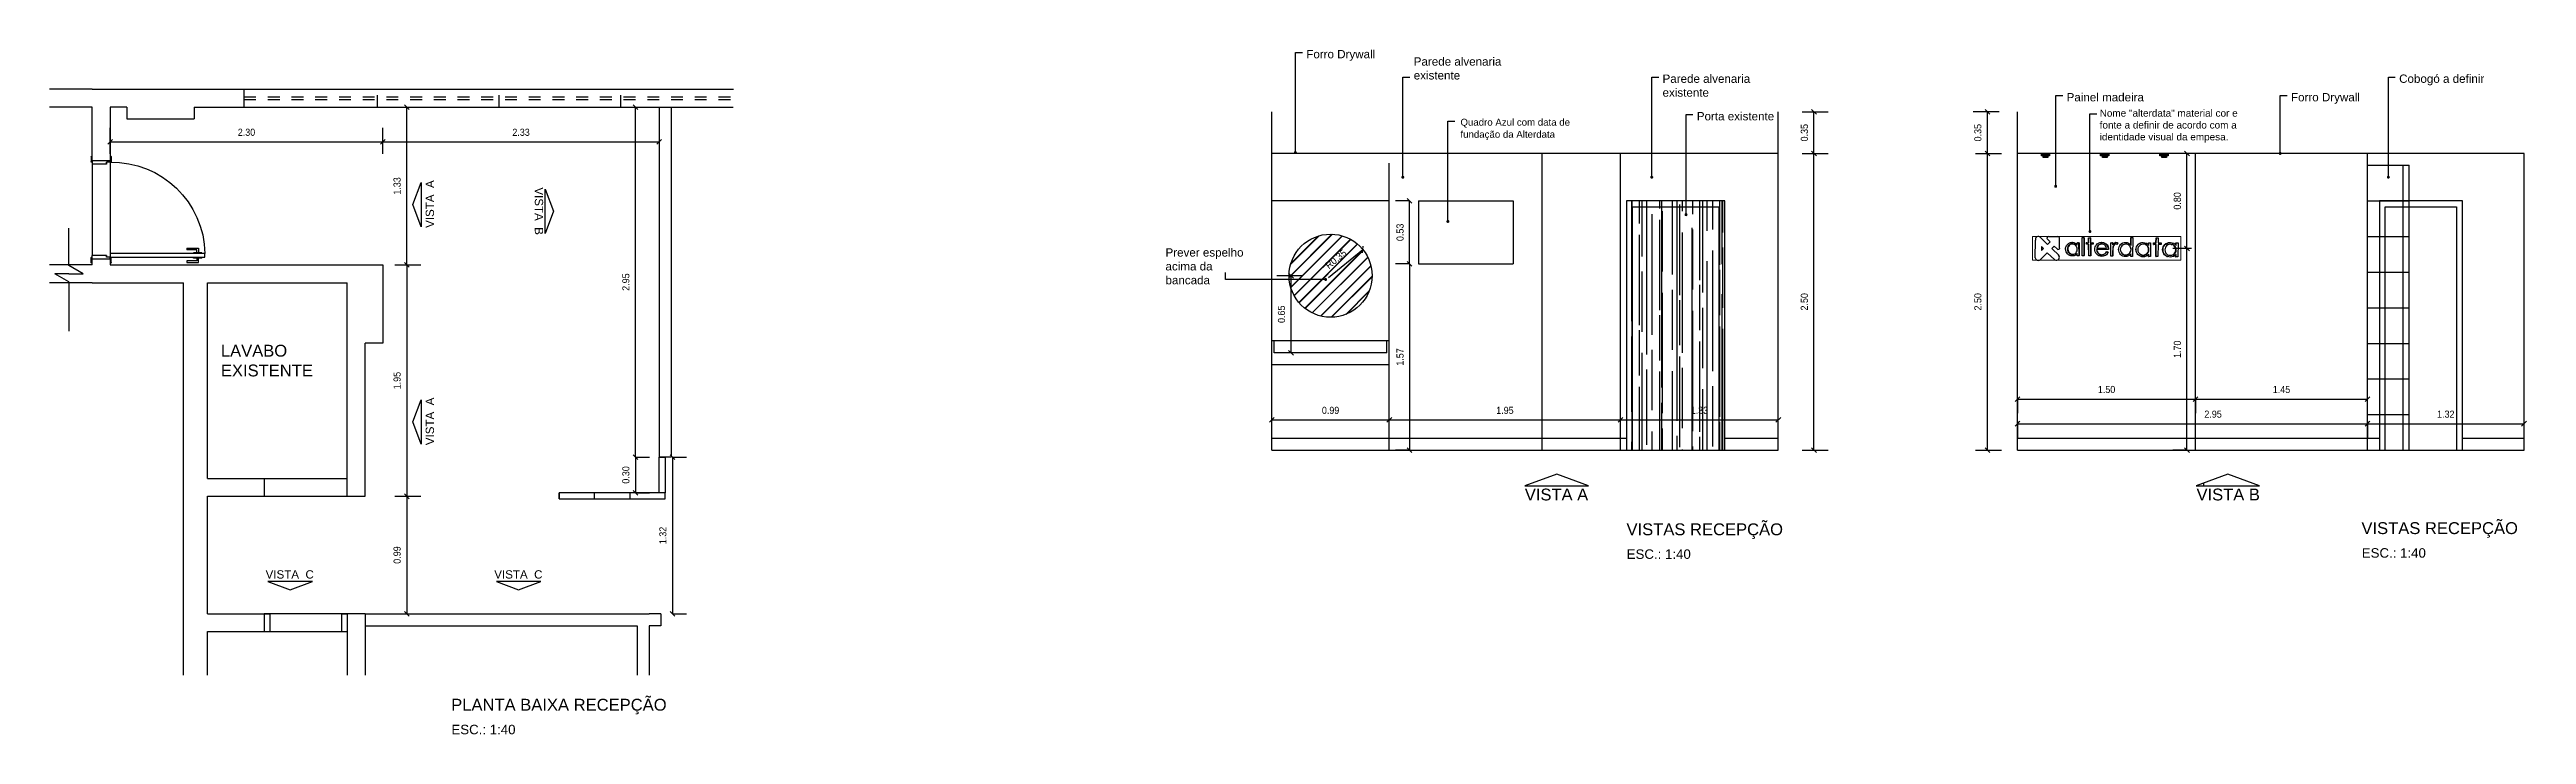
# Model space of a CAD drawing. Header units: millimetres. Extents: x 7034 to 7235, y -465 to -378.
# Drawn here: x 7078.59 to 7099.47, y -458.01 to -452.24 of the extents above; entities that cross this region are included whole.
import ezdxf

# ---------------------------------------------------------------- set-up
doc = ezdxf.new("R2010")
doc.units = ezdxf.units.MM
doc.header["$LTSCALE"] = 0.005
doc.linetypes.add('CONTINUO', pattern=[0])
doc.linetypes.add('DASHED', pattern=[19.05, 12.7, -6.35])
doc.layers.get('0').update_dxf_attribs({"linetype": 'CONTINUO'})
doc.layers.get('DEFPOINTS').update_dxf_attribs({"linetype": 'CONTINUO', "lineweight": 15})
for name, color, linetype in [('- COTAS', 12, 'Continuous'), ('.DETALHES PRETO', 250, 'Continuous'), ('252', 252, 'Continuous'), ('ARQ-PEITORIAL', 4, 'Continuous'), ('ARQ-TEXTO', 3, 'Continuous'), ('ARQ_ALVENARIA', 6, 'Continuous'), ('ARQ_BLK_ESQUADR', 1, 'Continuous'), ('ARQ_ESQUADRIA', 5, 'Continuous'), ('ARQ_JANELAALTA', 150, 'DASHED'), ('ARQ_MOBILIARIO 1', 8, 'Continuous'), ('ARQ_MOBILIARIO 2', 252, 'Continuous'), ('ARQ_TXT_AMBIENTE', 3, 'Continuous'), ('DETALHES', 4, 'Continuous'), ('LL_DETALHES PRETO', 250, 'Continuous'), ('NN_COTA', 1, 'Continuous'), ('NN_DETALHES PRETO', 250, 'Continuous'), ('NN_GESSO', 5, 'Continuous'), ('PORTA', 2, 'Continuous')]:
    doc.layers.add(name, color=color, linetype=linetype)
doc.layers.add('ARQ_MOB', color=252, linetype='Continuous', lineweight=5)
doc.layers.add('TEXTO', color=7, linetype='Continuous', lineweight=15)
doc.styles.add('50', font='ARIALN.TTF', dxfattribs={"height": 0.1})
doc.styles.add('ARQ', font='arial.ttf', dxfattribs={"width": 0.9})
doc.styles.add('R80-20', font='simplex.shx', dxfattribs={"height": 0.04})
doc.styles.get("Standard").update_dxf_attribs({"font": 'arial.ttf'})
doc.dimstyles.new('1-40', dxfattribs={"dimtxt": 0.06, "dimasz": 0.04, "dimexe": 0.1195, "dimexo": 0.1, "dimgap": 0.05, "dimtad": 1, "dimzin": 0, "dimdsep": 46, "dimtxsty": 'ARQ', "dimblk": 'OBLIQUE', "dimcen": 0.09, "dimclrd": 1, "dimclre": 1, "dimclrt": 7, "dimadec": 0, "dimazin": 0, "dimtm": 1e-09, "dimtfac": 1, "dimtofl": 0, "dimtmove": 0, "dimatfit": 3, "dimfxl": 0.1, "dimfxlon": 1, "dimtolj": 1, "dimtzin": 0, "dimlwd": -1, "dimlwe": -1, "dimarcsym": 0})
doc.dimstyles.new('50', dxfattribs={"dimscale": 0, "dimtxt": 0.1, "dimasz": 0.025, "dimexe": 0.05, "dimexo": 0.05, "dimgap": 0.01, "dimtad": 1, "dimdec": 0, "dimlfac": 100, "dimzin": 0, "dimdsep": 46, "dimtxsty": '50', "dimblk": 'DOT', "dimcen": 0.02, "dimclrd": 1, "dimclre": 1, "dimclrt": 7, "dimadec": 0, "dimazin": 0, "dimtfac": 1, "dimtdec": 0, "dimtofl": 0, "dimtmove": 2, "dimatfit": 2, "dimldrblk": 'DOT', "dimfxl": 0.05, "dimtolj": 1, "dimtzin": 0, "dimlwd": -1, "dimarcsym": 0})

msp = doc.modelspace()

# ---------------------------------------------------------------- texts
at = {"color": 1, "char_height": 0.06983, "width": 0.47436, "attachment_point": 1, "style": 'R80-20'}
for s, insert, rotation in [('\\pi0.03675;{\\fArial|b0|i0|c0|p34;VISTA  A}', (7081.76, -453.778), 90), ('\\pi0.03942;{\\fArial|b0|i0|c0|p34;VISTA  B}', (7082.75, -453.36), 270), ('\\pi0.03675;{\\fArial|b0|i0|c0|p34;VISTA  A}', (7081.76, -455.609), 90)]:
    msp.add_mtext(s, dxfattribs=dict(at, insert=insert, rotation=rotation))
at = {"color": 1, "attachment_point": 1, "style": 'R80-20'}
for s, insert, char_height, width in [('\\pi0.07186;{\\fArial|b0|i0|c0|p34;VISTA A}', (7090.956, -455.938), 0.09975, 0.67765), ('\\pi0.07567;{\\fArial|b0|i0|c0|p34;VISTA B}', (7096.616, -455.938), 0.09975, 0.67765), ('\\pi0.03606;{\\fArial|b0|i0|c0|p34;VISTA  C}', (7080.374, -456.626), 0.06983, 0.47436), ('\\pi0.03606;{\\fArial|b0|i0|c0|p34;VISTA  C}', (7082.302, -456.626), 0.06983, 0.47436)]:
    msp.add_mtext(s, dxfattribs=dict(at, insert=insert, char_height=char_height, width=width))
at = {"layer": 'ARQ_TXT_AMBIENTE'}
for s, p in [('fundação da Alterdata', (7090.485, -452.982)), ('Quadro Azul com data de', (7090.485, -452.88))]:
    msp.add_text(s, height=0.05833, dxfattribs=at).set_placement(p)
at = {"layer": 'ARQ_TXT_AMBIENTE', "attachment_point": 1}
for s, width, heights, insert, char_height in [('Forro Drywall', 0.70336, [0.176], (7089.185, -452.242), 0.07), ('Parede alvenaria\\Pexistente', 1.07439, [0.521], (7090.091, -452.304), 0.07), ('Parede alvenaria\\Pexistente', 0.75461, [0.288], (7092.189, -452.449), 0.07), ('Cobogó a definir', 0.75461, [0.288], (7098.4, -452.449), 0.07), ('Porta existente', 0.75461, [0.288], (7092.478, -452.765), 0.07), ('Painel madeira', 0.70336, [0.176], (7095.596, -452.605), 0.07), ('Nome "alterdata" material cor e fonte a definir de acordo com a identidade visual da empesa.', 1.20189, [0.382], (7095.875, -452.744), 0.06), ('Forro Drywall', 0.70336, [0.176], (7097.488, -452.605), 0.07), ('Prever espelho acima da bancada', 0.70677, [0.508], (7087.998, -453.913), 0.07)]:
    msp.add_mtext_dynamic_manual_height_columns(s, width=width, gutter_width=0, heights=heights, dxfattribs=dict(at, insert=insert, char_height=char_height))
at = {"layer": 'TEXTO', "attachment_point": 1}
for s, width, insert, char_height in [('LAVABO EXISTENTE', 1.23919, (7080.033, -454.726), 0.1), ('VISTAS RECEPÇÃO', 2.31984, (7091.885, -456.231), 0.1), ('VISTAS RECEPÇÃO', 2.31984, (7098.082, -456.221), 0.1), ('ESC.: 1:40', 3.13121, (7091.887, -456.45), 0.08), ('ESC.: 1:40', 3.13121, (7098.085, -456.44), 0.08), ('PLANTA BAIXA RECEPÇÃO', 2.31984, (7081.975, -457.709), 0.1), ('ESC.: 1:40', 3.13121, (7081.977, -457.928), 0.08)]:
    msp.add_mtext_dynamic_manual_height_columns(s, width=width, gutter_width=12.5, heights=[0], dxfattribs=dict(at, insert=insert, char_height=char_height))

# ---------------------------------------------------------------- blocks, each defined once
blk = doc.blocks.new('12110333')
at = {"layer": 'PORTA', "color": 1}
for p, q in [((-0.031, 0.746), (0.008, 0.746)), ((-0.031, 0.648), (-0.031, 0.746)), ((-0.017, 0.648), (-0.031, 0.648)), ((-0.017, 0.732), (-0.017, 0.662)), ((0.008, 0.732), (-0.017, 0.732)), ((-0.017, 0.662), (-0.017, 0.648)), ((-0.017, 0.662), (-0.017, 0.662)), ((0.008, 0.774), (0.015, 0.774)), ((0.008, 0.774), (0.008, 0.704)), ((0.008, 0.704), (0.015, 0.704)), ((0.052, 0.774), (0.045, 0.774)), ((0.052, 0.704), (0.045, 0.704)), ((0.052, 0.774), (0.052, 0.704)), ((0.091, 0.746), (0.052, 0.746)), ((0.052, 0.732), (0.077, 0.732)), ((0.077, 0.732), (0.077, 0.662)), ((0.077, 0.662), (0.077, 0.662)), ((0.077, 0.662), (0.077, 0.648)), ((0.091, 0.648), (0.077, 0.648)), ((0.091, 0.648), (0.091, 0.746)), ((0.815, 0), (0.015, 0)), ((0.8, -0.15), (0.03, -0.15))]:
    blk.add_line(p, q, dxfattribs=at)
at = {"layer": 'PORTA'}
for p, q in [((-0.035, 0.005), (-0.035, 0)), ((-0.03, 0.01), (0.01, 0.01)), ((0, 0), (0.015, 0)), ((0.015, 0), (0.015, -0.03)), ((0.815, 0.005), (0.815, 0)), ((0.83, 0), (0.815, 0)), ((0.815, 0), (0.815, -0.03)), ((0.86, 0.01), (0.82, 0.01)), ((0.865, 0.005), (0.865, 0)), ((-0.035, -0.15), (-0.035, -0.15)), ((-0.035, -0.15), (-0.035, -0.155)), ((-0.03, -0.16), (0.01, -0.16)), ((0, -0.15), (0.03, -0.15)), ((0.03, -0.03), (0.015, -0.03)), ((0.015, -0.03), (0.03, -0.03)), ((0.015, -0.15), (0.015, -0.155)), ((0.03, -0.03), (0.03, -0.15)), ((0.815, -0.03), (0.8, -0.03)), ((0.8, -0.03), (0.815, -0.03)), ((0.8, -0.03), (0.8, -0.15)), ((0.83, -0.15), (0.8, -0.15)), ((0.815, -0.15), (0.815, -0.155)), ((0.86, -0.16), (0.82, -0.16)), ((0.865, -0.15), (0.865, -0.155)), ((0.865, -0.15), (0.865, -0.15))]:
    blk.add_line(p, q, dxfattribs=at)
at = {"layer": 'PORTA', "color": 3}
blk.add_lwpolyline([(0.015, 0), (0.015, 0.8), (0.045, 0.8), (0.045, 0)], close=True, dxfattribs=at)
at = {"layer": 'PORTA', "color": 1}
blk.add_arc((0.03, 0.015), 0.785, 358.9053, 88.9053, dxfattribs=at)
at = {"layer": 'PORTA'}
for centre, start, end in [((-0.03, 0.005), 90, 180), ((0.01, 0.005), 0, 90), ((0.82, 0.005), 90, 180), ((0.86, 0.005), 0, 90), ((-0.03, -0.155), 180, 270), ((0.01, -0.155), 270, 0), ((0.82, -0.155), 180, 270), ((0.86, -0.155), 270, 0)]:
    blk.add_arc(centre, 0.005, start, end, dxfattribs=at)
blk = doc.blocks.new('seta')
at = {"layer": 'NN_COTA', "transparency": 33554549}
h = blk.add_hatch(dxfattribs=at)
h.set_pattern_fill('ANGLE', color=256)
h.set_pattern_definition([(0, (-0.006, 0.008), (0, 6.985), [5.08, -1.905]), (90, (-0.006, 0.008), (-6.985, 4e-16), [5.08, -1.905])])
h.paths.add_polyline_path([(17.271, -37.747), (17.539, -37.846), (17.806, -37.747)])
at = {"layer": 'NN_COTA'}
blk.add_lwpolyline([(17.271, -37.747), (17.806, -37.747), (17.539, -37.846), (17.271, -37.747)], dxfattribs=at)
blk = doc.blocks.new('_OBLIQUE')
at = {"color": 0, "linetype": 'ByBlock'}
blk.add_line((-0.5, -0.5), (0.5, 0.5), dxfattribs=at)
blk = doc.blocks.new('*D99')
at = {"layer": '- COTAS', "color": 1, "transparency": 16777216}
for p, q in [((7081.5, -454.053), (7081.719, -454.053)), ((7081.6, -454.053), (7081.6, -456.003)), ((7081.5, -456.003), (7081.719, -456.003))]:
    blk.add_line(p, q, dxfattribs=at)
at = {"layer": 'DEFPOINTS', "color": 0, "transparency": 16777216}
for p in [(7081.399, -454.053), (7081.399, -456.003), (7081.6, -456.003)]:
    blk.add_point(p, dxfattribs=at)
at = {"layer": '- COTAS', "color": 1, "transparency": 16777216, "xscale": 0.04, "yscale": 0.04, "zscale": 0.04}
for p, rotation in [((7081.6, -454.053), 90), ((7081.6, -456.003), 270)]:
    blk.add_blockref('_OBLIQUE', p, dxfattribs=dict(at, rotation=rotation))
at = {"layer": '- COTAS', "color": 7, "transparency": 16777216, "insert": (7081.519, -455.028), "char_height": 0.06, "attachment_point": 5, "rotation": 90, "style": 'ARQ'}
blk.add_mtext('\\A1;1.95', dxfattribs=at)
blk = doc.blocks.new('*D100')
at = {"layer": '- COTAS', "color": 1, "transparency": 16777216}
for p, q in [((7081.6, -456.003), (7081.719, -456.003)), ((7081.6, -456.003), (7081.6, -456.993)), ((7081.6, -456.993), (7081.719, -456.993))]:
    blk.add_line(p, q, dxfattribs=at)
at = {"layer": 'DEFPOINTS', "color": 0, "transparency": 16777216}
for p in [(7081.6, -456.003), (7081.6, -456.993), (7081.6, -456.993)]:
    blk.add_point(p, dxfattribs=at)
at = {"layer": '- COTAS', "color": 1, "transparency": 16777216, "xscale": 0.04, "yscale": 0.04, "zscale": 0.04}
for p, rotation in [((7081.6, -456.003), 90), ((7081.6, -456.993), 270)]:
    blk.add_blockref('_OBLIQUE', p, dxfattribs=dict(at, rotation=rotation))
at = {"layer": '- COTAS', "color": 7, "transparency": 16777216, "insert": (7081.519, -456.498), "char_height": 0.06, "attachment_point": 5, "rotation": 90, "style": 'ARQ'}
blk.add_mtext('\\A1;0.99', dxfattribs=at)
blk = doc.blocks.new('*D101')
at = {"layer": '- COTAS', "color": 1, "transparency": 16777216}
for p, q in [((7081.6, -452.723), (7081.719, -452.723)), ((7081.6, -454.053), (7081.6, -452.723)), ((7081.6, -454.053), (7081.719, -454.053))]:
    blk.add_line(p, q, dxfattribs=at)
at = {"layer": 'DEFPOINTS', "color": 0, "transparency": 16777216}
for p in [(7081.6, -452.723), (7081.6, -452.723), (7081.6, -454.053)]:
    blk.add_point(p, dxfattribs=at)
at = {"layer": '- COTAS', "color": 1, "transparency": 16777216, "xscale": 0.04, "yscale": 0.04, "zscale": 0.04}
for p, rotation in [((7081.6, -452.723), 90), ((7081.6, -454.053), 270)]:
    blk.add_blockref('_OBLIQUE', p, dxfattribs=dict(at, rotation=rotation))
at = {"layer": '- COTAS', "color": 7, "transparency": 16777216, "insert": (7081.519, -453.388), "char_height": 0.06, "attachment_point": 5, "rotation": 90, "style": 'ARQ'}
blk.add_mtext('\\A1;1.33', dxfattribs=at)
blk = doc.blocks.new('*D120')
at = {"layer": '- COTAS', "color": 1, "transparency": 16777216}
for p, q in [((7079.099, -453.117), (7079.099, -452.898)), ((7081.399, -453.117), (7081.399, -452.898)), ((7079.099, -453.017), (7081.399, -453.017))]:
    blk.add_line(p, q, dxfattribs=at)
at = {"layer": 'DEFPOINTS', "color": 0, "transparency": 16777216}
for p in [(7081.399, -453.017), (7079.099, -453.454), (7081.399, -453.454)]:
    blk.add_point(p, dxfattribs=at)
at = {"layer": '- COTAS', "color": 1, "transparency": 16777216, "xscale": 0.04, "yscale": 0.04, "zscale": 0.04, "rotation": 180}
blk.add_blockref('_OBLIQUE', (7079.099, -453.017), dxfattribs=at)
at = {"layer": '- COTAS', "color": 1, "transparency": 16777216, "xscale": 0.04, "yscale": 0.04, "zscale": 0.04}
blk.add_blockref('_OBLIQUE', (7081.399, -453.017), dxfattribs=at)
at = {"layer": '- COTAS', "color": 7, "transparency": 16777216, "insert": (7080.249, -452.936), "char_height": 0.06, "attachment_point": 5, "style": 'ARQ'}
blk.add_mtext('\\A1;2.30', dxfattribs=at)
blk = doc.blocks.new('*D121')
at = {"layer": '- COTAS', "color": 1, "transparency": 16777216}
for p, q in [((7081.399, -453.017), (7081.399, -452.898)), ((7081.399, -453.017), (7083.729, -453.017)), ((7083.729, -453.017), (7083.729, -453.137))]:
    blk.add_line(p, q, dxfattribs=at)
at = {"layer": 'DEFPOINTS', "color": 0, "transparency": 16777216}
for p in [(7081.399, -453.017), (7083.729, -453.017), (7083.729, -453.017)]:
    blk.add_point(p, dxfattribs=at)
at = {"layer": '- COTAS', "color": 1, "transparency": 16777216, "xscale": 0.04, "yscale": 0.04, "zscale": 0.04, "rotation": 180}
blk.add_blockref('_OBLIQUE', (7081.399, -453.017), dxfattribs=at)
at = {"layer": '- COTAS', "color": 1, "transparency": 16777216, "xscale": 0.04, "yscale": 0.04, "zscale": 0.04}
blk.add_blockref('_OBLIQUE', (7083.729, -453.017), dxfattribs=at)
at = {"layer": '- COTAS', "color": 7, "transparency": 16777216, "insert": (7082.564, -452.936), "char_height": 0.06, "attachment_point": 5, "style": 'ARQ'}
blk.add_mtext('\\A1;2.33', dxfattribs=at)
blk = doc.blocks.new('*D154')
at = {"layer": '- COTAS', "color": 1, "transparency": 16777216}
for p, q in [((7083.841, -455.673), (7083.96, -455.673)), ((7083.841, -455.673), (7083.841, -456.993)), ((7083.841, -456.993), (7083.96, -456.993))]:
    blk.add_line(p, q, dxfattribs=at)
at = {"layer": 'DEFPOINTS', "color": 0, "transparency": 16777216}
for p in [(7083.829, -455.673), (7083.829, -456.993), (7083.841, -456.993)]:
    blk.add_point(p, dxfattribs=at)
at = {"layer": '- COTAS', "color": 1, "transparency": 16777216, "xscale": 0.04, "yscale": 0.04, "zscale": 0.04}
for p, rotation in [((7083.841, -455.673), 90), ((7083.841, -456.993), 270)]:
    blk.add_blockref('_OBLIQUE', p, dxfattribs=dict(at, rotation=rotation))
at = {"layer": '- COTAS', "color": 7, "transparency": 16777216, "insert": (7083.76, -456.333), "char_height": 0.06, "attachment_point": 5, "rotation": 90, "style": 'ARQ'}
blk.add_mtext('\\A1;1.32', dxfattribs=at)
blk = doc.blocks.new('*D155')
at = {"layer": '- COTAS', "color": 1, "transparency": 16777216}
for p, q in [((7083.528, -452.723), (7083.648, -452.723)), ((7083.528, -455.673), (7083.528, -452.723)), ((7083.528, -455.673), (7083.648, -455.673))]:
    blk.add_line(p, q, dxfattribs=at)
at = {"layer": 'DEFPOINTS', "color": 0, "transparency": 16777216}
for p in [(7083.484, -452.723), (7083.528, -452.723), (7083.484, -455.673)]:
    blk.add_point(p, dxfattribs=at)
at = {"layer": '- COTAS', "color": 1, "transparency": 16777216, "xscale": 0.04, "yscale": 0.04, "zscale": 0.04}
for p, rotation in [((7083.528, -452.723), 90), ((7083.528, -455.673), 270)]:
    blk.add_blockref('_OBLIQUE', p, dxfattribs=dict(at, rotation=rotation))
at = {"layer": '- COTAS', "color": 7, "transparency": 16777216, "insert": (7083.448, -454.198), "char_height": 0.06, "attachment_point": 5, "rotation": 90, "style": 'ARQ'}
blk.add_mtext('\\A1;2.95', dxfattribs=at)
blk = doc.blocks.new('*D156')
at = {"layer": '- COTAS', "color": 1, "transparency": 16777216}
for p, q in [((7083.528, -455.673), (7083.648, -455.673)), ((7083.528, -455.673), (7083.528, -455.973)), ((7083.528, -455.973), (7083.648, -455.973))]:
    blk.add_line(p, q, dxfattribs=at)
at = {"layer": 'DEFPOINTS', "color": 0, "transparency": 16777216}
for p in [(7083.528, -455.673), (7083.528, -455.973), (7083.528, -455.973)]:
    blk.add_point(p, dxfattribs=at)
at = {"layer": '- COTAS', "color": 1, "transparency": 16777216, "xscale": 0.04, "yscale": 0.04, "zscale": 0.04}
for p, rotation in [((7083.528, -455.673), 90), ((7083.528, -455.973), 270)]:
    blk.add_blockref('_OBLIQUE', p, dxfattribs=dict(at, rotation=rotation))
at = {"layer": '- COTAS', "color": 7, "transparency": 16777216, "insert": (7083.448, -455.823), "char_height": 0.06, "attachment_point": 5, "rotation": 90, "style": 'ARQ'}
blk.add_mtext('\\A1;0.30', dxfattribs=at)
blk = doc.blocks.new('_DOT')
at = {"color": 0, "linetype": 'ByBlock'}
blk.add_line((-0.5, 0), (-1, 0), dxfattribs=at)
at = {"color": 0, "linetype": 'ByBlock', "const_width": 0.5}
blk.add_lwpolyline([(-0.25, 0, 1), (0.25, 0, 1)], format="xyb", close=True, dxfattribs=at)
blk = doc.blocks.new('DOT')
at = {"layer": 'ARQ-TEXTO', "color": 0, "linetype": 'ByBlock'}
blk.add_line((-0.5, 0), (-1, 0), dxfattribs=at)
at = {"layer": 'ARQ-TEXTO', "color": 0, "linetype": 'ByBlock', "const_width": 0.5}
blk.add_lwpolyline([(-0.25, 0, 1), (0.25, 0, 1)], format="xyb", close=True, dxfattribs=at)
blk = doc.blocks.new('*D97')
at = {"layer": '- COTAS', "color": 1, "transparency": 16777216}
for p, q in [((7090.056, -454.044), (7089.937, -454.044)), ((7090.056, -454.044), (7090.056, -455.614)), ((7090.056, -455.614), (7089.937, -455.614))]:
    blk.add_line(p, q, dxfattribs=at)
at = {"layer": 'DEFPOINTS', "color": 0, "transparency": 16777216}
for p in [(7090.13, -454.044), (7090.056, -455.614), (7090.13, -455.614)]:
    blk.add_point(p, dxfattribs=at)
at = {"layer": '- COTAS', "color": 1, "transparency": 16777216, "xscale": 0.04, "yscale": 0.04, "zscale": 0.04}
for p, rotation in [((7090.056, -454.044), 90), ((7090.056, -455.614), 270)]:
    blk.add_blockref('_OBLIQUE', p, dxfattribs=dict(at, rotation=rotation))
at = {"layer": '- COTAS', "color": 7, "transparency": 16777216, "insert": (7089.976, -454.829), "char_height": 0.06, "attachment_point": 5, "rotation": 90, "style": 'ARQ'}
blk.add_mtext('\\A1;1.57', dxfattribs=at)
blk = doc.blocks.new('*D98')
at = {"layer": '- COTAS', "color": 1, "transparency": 16777216}
for p, q in [((7090.056, -453.514), (7089.937, -453.514)), ((7090.056, -454.044), (7090.056, -453.514)), ((7090.056, -454.044), (7089.937, -454.044))]:
    blk.add_line(p, q, dxfattribs=at)
at = {"layer": 'DEFPOINTS', "color": 0, "transparency": 16777216}
for p in [(7090.056, -453.514), (7090.13, -453.514), (7090.13, -454.044)]:
    blk.add_point(p, dxfattribs=at)
at = {"layer": '- COTAS', "color": 1, "transparency": 16777216, "xscale": 0.04, "yscale": 0.04, "zscale": 0.04}
for p, rotation in [((7090.056, -453.514), 90), ((7090.056, -454.044), 270)]:
    blk.add_blockref('_OBLIQUE', p, dxfattribs=dict(at, rotation=rotation))
at = {"layer": '- COTAS', "color": 7, "transparency": 16777216, "insert": (7089.976, -453.779), "char_height": 0.06, "attachment_point": 5, "rotation": 90, "style": 'ARQ'}
blk.add_mtext('\\A1;0.53', dxfattribs=at)
blk = doc.blocks.new('*D102')
at = {"layer": '- COTAS', "color": 1, "transparency": 16777216}
for p, q in [((7088.895, -455.459), (7088.895, -455.24)), ((7089.885, -455.459), (7089.885, -455.24)), ((7088.895, -455.359), (7089.885, -455.359))]:
    blk.add_line(p, q, dxfattribs=at)
at = {"layer": 'DEFPOINTS', "color": 0, "transparency": 16777216}
for p in [(7089.885, -455.359), (7088.895, -455.614), (7089.885, -455.614)]:
    blk.add_point(p, dxfattribs=at)
at = {"layer": '- COTAS', "color": 1, "transparency": 16777216, "xscale": 0.04, "yscale": 0.04, "zscale": 0.04, "rotation": 180}
blk.add_blockref('_OBLIQUE', (7088.895, -455.359), dxfattribs=at)
at = {"layer": '- COTAS', "color": 1, "transparency": 16777216, "xscale": 0.04, "yscale": 0.04, "zscale": 0.04}
blk.add_blockref('_OBLIQUE', (7089.885, -455.359), dxfattribs=at)
at = {"layer": '- COTAS', "color": 7, "transparency": 16777216, "insert": (7089.39, -455.279), "char_height": 0.06, "attachment_point": 5, "style": 'ARQ'}
blk.add_mtext('\\A1;0.99', dxfattribs=at)
blk = doc.blocks.new('*D103')
at = {"layer": '- COTAS', "color": 1, "transparency": 16777216}
for p, q in [((7089.885, -455.459), (7089.885, -455.24)), ((7091.835, -455.359), (7091.835, -455.24)), ((7089.885, -455.359), (7091.835, -455.359))]:
    blk.add_line(p, q, dxfattribs=at)
at = {"layer": 'DEFPOINTS', "color": 0, "transparency": 16777216}
for p in [(7091.835, -455.359), (7091.835, -455.359), (7089.885, -455.614)]:
    blk.add_point(p, dxfattribs=at)
at = {"layer": '- COTAS', "color": 1, "transparency": 16777216, "xscale": 0.04, "yscale": 0.04, "zscale": 0.04, "rotation": 180}
blk.add_blockref('_OBLIQUE', (7089.885, -455.359), dxfattribs=at)
at = {"layer": '- COTAS', "color": 1, "transparency": 16777216, "xscale": 0.04, "yscale": 0.04, "zscale": 0.04}
blk.add_blockref('_OBLIQUE', (7091.835, -455.359), dxfattribs=at)
at = {"layer": '- COTAS', "color": 7, "transparency": 16777216, "insert": (7090.86, -455.279), "char_height": 0.06, "attachment_point": 5, "style": 'ARQ'}
blk.add_mtext('\\A1;1.95', dxfattribs=at)
blk = doc.blocks.new('*D104')
at = {"layer": '- COTAS', "color": 1, "transparency": 16777216}
for p, q in [((7091.835, -455.359), (7091.835, -455.24)), ((7093.165, -455.359), (7093.165, -455.24)), ((7091.835, -455.359), (7093.165, -455.359))]:
    blk.add_line(p, q, dxfattribs=at)
at = {"layer": 'DEFPOINTS', "color": 0, "transparency": 16777216}
for p in [(7091.835, -455.359), (7093.165, -455.359), (7093.165, -455.359)]:
    blk.add_point(p, dxfattribs=at)
at = {"layer": '- COTAS', "color": 1, "transparency": 16777216, "xscale": 0.04, "yscale": 0.04, "zscale": 0.04, "rotation": 180}
blk.add_blockref('_OBLIQUE', (7091.835, -455.359), dxfattribs=at)
at = {"layer": '- COTAS', "color": 1, "transparency": 16777216, "xscale": 0.04, "yscale": 0.04, "zscale": 0.04}
blk.add_blockref('_OBLIQUE', (7093.165, -455.359), dxfattribs=at)
at = {"layer": '- COTAS', "color": 7, "transparency": 16777216, "insert": (7092.5, -455.279), "char_height": 0.06, "attachment_point": 5, "style": 'ARQ'}
blk.add_mtext('\\A1;1.33', dxfattribs=at)
blk = doc.blocks.new('*D106')
at = {"layer": '- COTAS', "color": 1, "transparency": 16777216}
blk.add_line((7089.373, -454.158), (7089.661, -453.923), dxfattribs=at)
at = {"layer": 'DEFPOINTS', "color": 0, "transparency": 16777216}
for p in [(7089.661, -453.923), (7089.39, -454.144)]:
    blk.add_point(p, dxfattribs=at)
at = {"layer": '- COTAS', "color": 1, "transparency": 16777216, "xscale": 0.04, "yscale": 0.04, "zscale": 0.04, "rotation": 39.21095447251787}
blk.add_blockref('_OBLIQUE', (7089.661, -453.923), dxfattribs=at)
at = {"layer": '- COTAS', "color": 7, "transparency": 16777216, "insert": (7089.435, -454.004), "char_height": 0.06, "attachment_point": 5, "rotation": 39.211, "style": 'ARQ'}
blk.add_mtext('\\A1;R0.35', dxfattribs=at)
blk = doc.blocks.new('*D107')
at = {"layer": '- COTAS', "color": 1, "transparency": 16777216}
for p, q in [((7089.156, -454.144), (7088.937, -454.144)), ((7089.056, -454.144), (7089.056, -454.794)), ((7089.156, -454.794), (7088.937, -454.794))]:
    blk.add_line(p, q, dxfattribs=at)
at = {"layer": 'DEFPOINTS', "color": 0, "transparency": 16777216}
for p in [(7089.39, -454.144), (7089.056, -454.794), (7089.39, -454.794)]:
    blk.add_point(p, dxfattribs=at)
at = {"layer": '- COTAS', "color": 1, "transparency": 16777216, "xscale": 0.04, "yscale": 0.04, "zscale": 0.04}
for p, rotation in [((7089.056, -454.144), 90), ((7089.056, -454.794), 270)]:
    blk.add_blockref('_OBLIQUE', p, dxfattribs=dict(at, rotation=rotation))
at = {"layer": '- COTAS', "color": 7, "transparency": 16777216, "insert": (7088.976, -454.469), "char_height": 0.06, "attachment_point": 5, "rotation": 90, "style": 'ARQ'}
blk.add_mtext('\\A1;0.65', dxfattribs=at)
blk = doc.blocks.new('*D108')
at = {"layer": '- COTAS', "color": 1, "transparency": 16777216}
for p, q in [((7093.366, -453.114), (7093.585, -453.114)), ((7093.466, -455.614), (7093.466, -453.114)), ((7093.366, -455.614), (7093.585, -455.614))]:
    blk.add_line(p, q, dxfattribs=at)
at = {"layer": 'DEFPOINTS', "color": 0, "transparency": 16777216}
for p in [(7093.165, -453.114), (7093.466, -453.114), (7093.165, -455.614)]:
    blk.add_point(p, dxfattribs=at)
at = {"layer": '- COTAS', "color": 1, "transparency": 16777216, "xscale": 0.04, "yscale": 0.04, "zscale": 0.04}
for p, rotation in [((7093.466, -453.114), 90), ((7093.466, -455.614), 270)]:
    blk.add_blockref('_OBLIQUE', p, dxfattribs=dict(at, rotation=rotation))
at = {"layer": '- COTAS', "color": 7, "transparency": 16777216, "insert": (7093.385, -454.364), "char_height": 0.06, "attachment_point": 5, "rotation": 90, "style": 'ARQ'}
blk.add_mtext('\\A1;2.50', dxfattribs=at)
blk = doc.blocks.new('*D109')
at = {"layer": '- COTAS', "color": 1, "transparency": 16777216}
for p, q in [((7093.366, -452.764), (7093.585, -452.764)), ((7093.466, -453.114), (7093.466, -452.764)), ((7093.366, -453.114), (7093.585, -453.114))]:
    blk.add_line(p, q, dxfattribs=at)
at = {"layer": 'DEFPOINTS', "color": 0, "transparency": 16777216}
for p in [(7093.165, -452.764), (7093.466, -452.764), (7093.165, -453.114)]:
    blk.add_point(p, dxfattribs=at)
at = {"layer": '- COTAS', "color": 1, "transparency": 16777216, "xscale": 0.04, "yscale": 0.04, "zscale": 0.04}
for p, rotation in [((7093.466, -452.764), 90), ((7093.466, -453.114), 270)]:
    blk.add_blockref('_OBLIQUE', p, dxfattribs=dict(at, rotation=rotation))
at = {"layer": '- COTAS', "color": 7, "transparency": 16777216, "insert": (7093.385, -452.939), "char_height": 0.06, "attachment_point": 5, "rotation": 90, "style": 'ARQ'}
blk.add_mtext('\\A1;0.35', dxfattribs=at)
blk = doc.blocks.new('*D110')
at = {"layer": '- COTAS', "color": 1, "transparency": 16777216}
for p, q in [((7096.648, -453.914), (7096.491, -453.914)), ((7096.611, -455.614), (7096.611, -453.914)), ((7096.611, -455.614), (7096.491, -455.614))]:
    blk.add_line(p, q, dxfattribs=at)
at = {"layer": 'DEFPOINTS', "color": 0, "transparency": 16777216}
for p in [(7096.611, -453.914), (7096.748, -453.914), (7096.698, -455.614)]:
    blk.add_point(p, dxfattribs=at)
at = {"layer": '- COTAS', "color": 1, "transparency": 16777216, "xscale": 0.04, "yscale": 0.04, "zscale": 0.04}
for p, rotation in [((7096.611, -453.914), 90), ((7096.611, -455.614), 270)]:
    blk.add_blockref('_OBLIQUE', p, dxfattribs=dict(at, rotation=rotation))
at = {"layer": '- COTAS', "color": 7, "transparency": 16777216, "insert": (7096.53, -454.764), "char_height": 0.06, "attachment_point": 5, "rotation": 90, "style": 'ARQ'}
blk.add_mtext('\\A1;1.70', dxfattribs=at)
blk = doc.blocks.new('*D111')
at = {"layer": '- COTAS', "color": 1, "transparency": 16777216}
for p, q in [((7096.648, -453.114), (7096.491, -453.114)), ((7096.611, -453.914), (7096.611, -453.114)), ((7096.648, -453.914), (7096.491, -453.914))]:
    blk.add_line(p, q, dxfattribs=at)
at = {"layer": 'DEFPOINTS', "color": 0, "transparency": 16777216}
for p in [(7096.611, -453.114), (7096.748, -453.114), (7096.748, -453.914)]:
    blk.add_point(p, dxfattribs=at)
at = {"layer": '- COTAS', "color": 1, "transparency": 16777216, "xscale": 0.04, "yscale": 0.04, "zscale": 0.04}
for p, rotation in [((7096.611, -453.114), 90), ((7096.611, -453.914), 270)]:
    blk.add_blockref('_OBLIQUE', p, dxfattribs=dict(at, rotation=rotation))
at = {"layer": '- COTAS', "color": 7, "transparency": 16777216, "insert": (7096.53, -453.514), "char_height": 0.06, "attachment_point": 5, "rotation": 90, "style": 'ARQ'}
blk.add_mtext('\\A1;0.80', dxfattribs=at)
blk = doc.blocks.new('ARFTFEDRT')
h = blk.add_hatch(color=252)
h.dxf.hatch_style = 1
h.set_gradient(color1=(132, 132, 132), tint=1, name='CURVED')
h.paths.add_polyline_path([(-277.601, -214.581), (-277.671, -214.581), (-277.671, -214.601), (-277.601, -214.601)])
h = blk.add_hatch(color=32)
h.dxf.hatch_style = 1
h.set_gradient(color1=(204, 102, 0), color2=(255, 255, 127), tint=1, name='CURVED')
h.paths.add_polyline_path([(-277.616, -214.601), (-277.656, -214.601), (-277.656, -214.613), (-277.616, -214.613)])
blk.add_lwpolyline([(-277.671, -214.581), (-277.601, -214.581), (-277.601, -214.601), (-277.671, -214.601)], close=True)
blk.add_lwpolyline([(-277.616, -214.601), (-277.616, -214.613), (-277.656, -214.613), (-277.656, -214.601)])
blk = doc.blocks.new('*D112')
at = {"layer": '- COTAS', "color": 1, "transparency": 16777216}
for p, q in [((7094.888, -453.114), (7095.048, -453.114)), ((7094.928, -455.614), (7094.928, -453.114)), ((7094.828, -455.614), (7095.048, -455.614))]:
    blk.add_line(p, q, dxfattribs=at)
at = {"layer": 'DEFPOINTS', "color": 0, "transparency": 16777216}
for p in [(7094.788, -453.114), (7094.928, -453.114), (7094.628, -455.614)]:
    blk.add_point(p, dxfattribs=at)
at = {"layer": '- COTAS', "color": 1, "transparency": 16777216, "xscale": 0.04, "yscale": 0.04, "zscale": 0.04}
for p, rotation in [((7094.928, -453.114), 90), ((7094.928, -455.614), 270)]:
    blk.add_blockref('_OBLIQUE', p, dxfattribs=dict(at, rotation=rotation))
at = {"layer": '- COTAS', "color": 7, "transparency": 16777216, "insert": (7094.848, -454.364), "char_height": 0.06, "attachment_point": 5, "rotation": 90, "style": 'ARQ'}
blk.add_mtext('\\A1;2.50', dxfattribs=at)
blk = doc.blocks.new('*D113')
at = {"layer": '- COTAS', "color": 1, "transparency": 16777216}
for p, q in [((7095.028, -452.764), (7094.809, -452.764)), ((7094.928, -453.114), (7094.928, -452.764)), ((7094.828, -453.114), (7095.048, -453.114))]:
    blk.add_line(p, q, dxfattribs=at)
at = {"layer": 'DEFPOINTS', "color": 0, "transparency": 16777216}
for p in [(7094.928, -452.764), (7095.183, -452.764), (7094.688, -453.114)]:
    blk.add_point(p, dxfattribs=at)
at = {"layer": '- COTAS', "color": 1, "transparency": 16777216, "xscale": 0.04, "yscale": 0.04, "zscale": 0.04}
for p, rotation in [((7094.928, -452.764), 90), ((7094.928, -453.114), 270)]:
    blk.add_blockref('_OBLIQUE', p, dxfattribs=dict(at, rotation=rotation))
at = {"layer": '- COTAS', "color": 7, "transparency": 16777216, "insert": (7094.848, -452.939), "char_height": 0.06, "attachment_point": 5, "rotation": 90, "style": 'ARQ'}
blk.add_mtext('\\A1;0.35', dxfattribs=at)
blk = doc.blocks.new('*D148')
at = {"layer": '- COTAS', "color": 1, "transparency": 16777216}
for p, q in [((7095.183, -455.372), (7095.183, -455.511)), ((7095.183, -455.391), (7098.133, -455.391)), ((7098.133, -455.372), (7098.133, -455.511))]:
    blk.add_line(p, q, dxfattribs=at)
at = {"layer": 'DEFPOINTS', "color": 0, "transparency": 16777216}
for p in [(7095.183, -455.272), (7098.133, -455.272), (7098.133, -455.391)]:
    blk.add_point(p, dxfattribs=at)
at = {"layer": '- COTAS', "color": 1, "transparency": 16777216, "xscale": 0.04, "yscale": 0.04, "zscale": 0.04, "rotation": 180}
blk.add_blockref('_OBLIQUE', (7095.183, -455.391), dxfattribs=at)
at = {"layer": '- COTAS', "color": 1, "transparency": 16777216, "xscale": 0.04, "yscale": 0.04, "zscale": 0.04}
blk.add_blockref('_OBLIQUE', (7098.133, -455.391), dxfattribs=at)
at = {"layer": '- COTAS', "color": 7, "transparency": 16777216, "insert": (7096.831, -455.311), "char_height": 0.06, "attachment_point": 5, "style": 'ARQ'}
blk.add_mtext('\\A1;2.95', dxfattribs=at)
blk = doc.blocks.new('*D153')
at = {"layer": '- COTAS', "color": 1, "transparency": 16777216}
for p, q in [((7098.133, -455.391), (7098.133, -455.272)), ((7099.453, -455.391), (7099.453, -455.272)), ((7098.133, -455.391), (7099.453, -455.391))]:
    blk.add_line(p, q, dxfattribs=at)
at = {"layer": 'DEFPOINTS', "color": 0, "transparency": 16777216}
for p in [(7098.133, -455.391), (7099.453, -455.391), (7099.453, -455.431)]:
    blk.add_point(p, dxfattribs=at)
at = {"layer": '- COTAS', "color": 1, "transparency": 16777216, "xscale": 0.04, "yscale": 0.04, "zscale": 0.04, "rotation": 180}
blk.add_blockref('_OBLIQUE', (7098.133, -455.391), dxfattribs=at)
at = {"layer": '- COTAS', "color": 1, "transparency": 16777216, "xscale": 0.04, "yscale": 0.04, "zscale": 0.04}
blk.add_blockref('_OBLIQUE', (7099.453, -455.391), dxfattribs=at)
at = {"layer": '- COTAS', "color": 7, "transparency": 16777216, "insert": (7098.793, -455.311), "char_height": 0.06, "attachment_point": 5, "style": 'ARQ'}
blk.add_mtext('\\A1;1.32', dxfattribs=at)
blk = doc.blocks.new('*D180')
at = {"layer": '- COTAS', "color": 1, "transparency": 16777216}
for p, q in [((7095.183, -455.184), (7095.183, -455.303)), ((7095.183, -455.184), (7096.683, -455.184)), ((7096.683, -455.184), (7096.683, -455.303))]:
    blk.add_line(p, q, dxfattribs=at)
at = {"layer": 'DEFPOINTS', "color": 0, "transparency": 16777216}
for p in [(7095.183, -455.157), (7096.683, -455.157), (7096.683, -455.184)]:
    blk.add_point(p, dxfattribs=at)
at = {"layer": '- COTAS', "color": 1, "transparency": 16777216, "xscale": 0.04, "yscale": 0.04, "zscale": 0.04, "rotation": 180}
blk.add_blockref('_OBLIQUE', (7095.183, -455.184), dxfattribs=at)
at = {"layer": '- COTAS', "color": 1, "transparency": 16777216, "xscale": 0.04, "yscale": 0.04, "zscale": 0.04}
blk.add_blockref('_OBLIQUE', (7096.683, -455.184), dxfattribs=at)
at = {"layer": '- COTAS', "color": 7, "transparency": 16777216, "insert": (7095.933, -455.103), "char_height": 0.06, "attachment_point": 5, "style": 'ARQ'}
blk.add_mtext('\\A1;1.50', dxfattribs=at)
blk = doc.blocks.new('*D181')
at = {"layer": '- COTAS', "color": 1, "transparency": 16777216}
for p, q in [((7098.133, -455.184), (7098.133, -455.064)), ((7096.683, -455.184), (7096.683, -455.303)), ((7096.683, -455.184), (7098.133, -455.184))]:
    blk.add_line(p, q, dxfattribs=at)
at = {"layer": 'DEFPOINTS', "color": 0, "transparency": 16777216}
for p in [(7096.683, -455.184), (7098.133, -455.184), (7098.133, -455.184)]:
    blk.add_point(p, dxfattribs=at)
at = {"layer": '- COTAS', "color": 1, "transparency": 16777216, "xscale": 0.04, "yscale": 0.04, "zscale": 0.04, "rotation": 180}
blk.add_blockref('_OBLIQUE', (7096.683, -455.184), dxfattribs=at)
at = {"layer": '- COTAS', "color": 1, "transparency": 16777216, "xscale": 0.04, "yscale": 0.04, "zscale": 0.04}
blk.add_blockref('_OBLIQUE', (7098.133, -455.184), dxfattribs=at)
at = {"layer": '- COTAS', "color": 7, "transparency": 16777216, "insert": (7097.408, -455.103), "char_height": 0.06, "attachment_point": 5, "style": 'ARQ'}
blk.add_mtext('\\A1;1.45', dxfattribs=at)

# ---------------------------------------------------------------- dimensions: what is measured, and where the dimension line sits
at = {"layer": '- COTAS'}
for base, p1, p2, picture, middle in [((7081.6, -452.723), (7081.6, -454.053), (7081.6, -452.723), '*D101', (7081.519, -453.388)), ((7083.528, -452.723), (7083.484, -455.673), (7083.484, -452.723), '*D155', (7083.448, -454.198)), ((7093.466, -452.764), (7093.165, -453.114), (7093.165, -452.764), '*D109', (7093.385, -452.939)), ((7094.928, -452.764), (7094.688, -453.114), (7095.183, -452.764), '*D113', (7094.848, -452.939)), ((7093.466, -453.114), (7093.165, -455.614), (7093.165, -453.114), '*D108', (7093.385, -454.364)), ((7094.928, -453.114), (7094.628, -455.614), (7094.788, -453.114), '*D112', (7094.848, -454.364)), ((7096.611, -453.114), (7096.748, -453.914), (7096.748, -453.114), '*D111', (7096.53, -453.514)), ((7090.056, -453.514), (7090.13, -454.044), (7090.13, -453.514), '*D98', (7089.976, -453.779)), ((7081.6, -456.003), (7081.399, -454.053), (7081.399, -456.003), '*D99', (7081.519, -455.028)), ((7090.056, -455.614), (7090.13, -454.044), (7090.13, -455.614), '*D97', (7089.976, -454.829)), ((7096.611, -453.914), (7096.698, -455.614), (7096.748, -453.914), '*D110', (7096.53, -454.764)), ((7089.056, -454.794), (7089.39, -454.144), (7089.39, -454.794), '*D107', (7088.976, -454.469)), ((7083.528, -455.973), (7083.528, -455.673), (7083.528, -455.973), '*D156', (7083.448, -455.823)), ((7083.841, -456.993), (7083.829, -455.673), (7083.829, -456.993), '*D154', (7083.76, -456.333)), ((7081.6, -456.993), (7081.6, -456.003), (7081.6, -456.993), '*D100', (7081.519, -456.498))]:
    dim = msp.add_linear_dim(base=base, p1=p1, p2=p2, angle=90, dimstyle='1-40', dxfattribs=at)
    dim.commit()
    dim.dimension.update_dxf_attribs({"geometry": picture, "text_midpoint": middle})
for base, p1, p2, picture, middle in [((7081.399, -453.017), (7079.099, -453.454), (7081.399, -453.454), '*D120', (7080.249, -452.936)), ((7083.729, -453.017), (7081.399, -453.017), (7083.729, -453.017), '*D121', (7082.564, -452.936)), ((7096.683, -455.184), (7095.183, -455.157), (7096.683, -455.157), '*D180', (7095.933, -455.103)), ((7098.133, -455.184), (7096.683, -455.184), (7098.133, -455.184), '*D181', (7097.408, -455.103)), ((7089.885, -455.359), (7088.895, -455.614), (7089.885, -455.614), '*D102', (7089.39, -455.279)), ((7099.453, -455.391), (7098.133, -455.391), (7099.453, -455.431), '*D153', (7098.793, -455.311))]:
    dim = msp.add_linear_dim(base=base, p1=p1, p2=p2, dimstyle='1-40', dxfattribs=at)
    dim.commit()
    dim.dimension.update_dxf_attribs({"geometry": picture, "text_midpoint": middle})
dim = msp.add_radius_dim(center=(7089.39, -454.144), mpoint=(7089.661, -453.923), dimstyle='1-40', dxfattribs=at)
dim.commit()
dim.dimension.update_dxf_attribs({"geometry": '*D106', "text_midpoint": (7089.486, -454.066), "dimtype": 164})
for base, p1, p2, picture, middle in [((7091.835, -455.359), (7089.885, -455.614), (7091.835, -455.359), '*D103', (7090.86, -455.279)), ((7093.165, -455.359), (7091.835, -455.359), (7093.165, -455.359), '*D104', (7092.5, -455.279))]:
    dim = msp.add_linear_dim(base=base, p1=p1, p2=p2, dimstyle='1-40', override={"dimtmove": 1}, dxfattribs=at)
    dim.commit()
    dim.dimension.update_dxf_attribs({"geometry": picture, "text_midpoint": middle})
dim = msp.add_linear_dim(base=(7098.133, -455.391), p1=(7095.183, -455.272), p2=(7098.133, -455.272), dimstyle='1-40', dxfattribs=at)
dim.commit()
dim.dimension.update_dxf_attribs({"geometry": '*D148', "text_midpoint": (7096.831, -455.391), "dimtype": 160})

# ---------------------------------------------------------------- hatches: boundary and pattern name
at = {"layer": '.DETALHES PRETO'}
h = msp.add_hatch(dxfattribs=at)
h.set_pattern_fill('AR-RROOF', color=33, scale=0.005, angle=90)
h.set_pattern_definition([(90, (-1.14718, -9.7492), (-0.127, 0.2794), [1.905, -0.254, 0.635, -0.127]), (90, (-1.21068, -9.5803), (-0.16891, -0.127), [0.381, -0.04191, 0.762, -0.09525]), (90, (-1.25513, -9.68571), (-0.08509, 0.6604), [1.016, -0.1778, 0.508, -0.127])])
h.paths.add_polyline_path([(7092.666, -453.564), (7091.933, -453.564), (7091.932, -455.614), (7092.665, -455.614)])
h.paths.add_polyline_path([(7092.715, -453.514), (7091.882, -453.514), (7091.882, -455.614), (7091.932, -455.614), (7091.933, -453.564), (7092.666, -453.564), (7092.665, -455.614), (7092.715, -455.614)])
at = {"layer": '252'}
h = msp.add_hatch(dxfattribs=at)
h.set_pattern_fill('JIS_LC_20A', color=256, scale=0.0035)
h.set_pattern_definition([(45, (-2.66421, -9.77041), (-0.0494974747, 0.0494974747), []), (45, (-2.66071, -9.77041), (-0.0494974747, 0.0494974747), [])])
h.paths.add_polyline_path([(7089.04, -454.144, 1), (7089.74, -454.144, 1)])

# ---------------------------------------------------------------- linework, layer by layer
at = {"layer": '.DETALHES PRETO'}
for p, q in [((7091.935, -455.614), (7091.935, -453.564)), ((7098.283, -455.614), (7098.283, -453.564))]:
    msp.add_line(p, q, dxfattribs=at)
for points in [[(7092.715, -455.614), (7092.715, -453.514), (7091.885, -453.514), (7091.885, -455.614)], [(7091.935, -453.564), (7092.665, -453.564), (7092.665, -455.614)], [(7098.933, -455.614), (7098.933, -453.514), (7098.233, -453.514), (7098.233, -455.614)], [(7098.283, -453.564), (7098.883, -453.564), (7098.883, -455.614)]]:
    msp.add_lwpolyline(points, dxfattribs=at)
for p, q in [((7095.434, -453.836), (7095.456, -453.858)), ((7095.443, -453.814), (7095.521, -453.814)), ((7095.537, -453.91), (7095.537, -453.83)), ((7095.726, -453.823), (7095.74, -453.823)), ((7095.728, -453.976), (7095.726, -453.823)), ((7095.74, -453.823), (7095.742, -453.977)), ((7095.743, -453.824), (7095.74, -453.823)), ((7095.743, -453.824), (7095.745, -453.975)), ((7095.781, -453.825), (7095.795, -453.825)), ((7095.782, -453.866), (7095.781, -453.825)), ((7095.795, -453.825), (7095.796, -453.866)), ((7095.798, -453.825), (7095.795, -453.825)), ((7095.798, -453.825), (7095.798, -453.866)), ((7096.138, -453.887), (7096.138, -453.823)), ((7096.138, -453.823), (7096.139, -453.823)), ((7096.139, -453.888), (7096.139, -453.823)), ((7096.139, -453.823), (7096.154, -453.823)), ((7096.154, -453.823), (7096.153, -453.981)), ((7096.349, -453.867), (7096.35, -453.824)), ((7096.35, -453.824), (7096.353, -453.824)), ((7096.352, -453.867), (7096.353, -453.824)), ((7096.353, -453.824), (7096.368, -453.824)), ((7096.368, -453.824), (7096.367, -453.867)), ((7095.491, -453.894), (7095.516, -453.919)), ((7095.588, -453.909), (7095.591, -453.898)), ((7095.588, -453.92), (7095.588, -453.909)), ((7095.589, -453.932), (7095.588, -453.92)), ((7095.592, -453.942), (7095.589, -453.932)), ((7095.591, -453.898), (7095.596, -453.889)), ((7095.597, -453.952), (7095.592, -453.942)), ((7095.596, -453.889), (7095.603, -453.88)), ((7095.604, -453.961), (7095.597, -453.952)), ((7095.603, -453.909), (7095.601, -453.921)), ((7095.601, -453.921), (7095.603, -453.932)), ((7095.603, -453.88), (7095.611, -453.873)), ((7095.607, -453.899), (7095.603, -453.909)), ((7095.603, -453.932), (7095.607, -453.943)), ((7095.613, -453.969), (7095.604, -453.961)), ((7095.607, -453.909), (7095.606, -453.92)), ((7095.606, -453.92), (7095.608, -453.931)), ((7095.613, -453.89), (7095.607, -453.899)), ((7095.611, -453.898), (7095.607, -453.909)), ((7095.607, -453.943), (7095.614, -453.952)), ((7095.608, -453.931), (7095.612, -453.942)), ((7095.611, -453.873), (7095.62, -453.867)), ((7095.618, -453.889), (7095.611, -453.898)), ((7095.612, -453.942), (7095.619, -453.951)), ((7095.622, -453.883), (7095.613, -453.89)), ((7095.622, -453.974), (7095.613, -453.969)), ((7095.614, -453.952), (7095.623, -453.959)), ((7095.626, -453.882), (7095.618, -453.889)), ((7095.619, -453.951), (7095.628, -453.958)), ((7095.62, -453.867), (7095.63, -453.864)), ((7095.632, -453.878), (7095.622, -453.883)), ((7095.632, -453.977), (7095.622, -453.974)), ((7095.623, -453.959), (7095.633, -453.964)), ((7095.636, -453.878), (7095.626, -453.882)), ((7095.628, -453.958), (7095.638, -453.963)), ((7095.63, -453.864), (7095.641, -453.863)), ((7095.643, -453.877), (7095.632, -453.878)), ((7095.643, -453.978), (7095.632, -453.977)), ((7095.633, -453.964), (7095.644, -453.965)), ((7095.644, -453.877), (7095.636, -453.878)), ((7095.638, -453.963), (7095.648, -453.964)), ((7095.641, -453.863), (7095.654, -453.865)), ((7095.646, -453.863), (7095.641, -453.863)), ((7095.644, -453.877), (7095.643, -453.877)), ((7095.655, -453.977), (7095.643, -453.978)), ((7095.651, -453.878), (7095.644, -453.877)), ((7095.644, -453.965), (7095.655, -453.964)), ((7095.646, -453.863), (7095.658, -453.865)), ((7095.648, -453.964), (7095.657, -453.963)), ((7095.659, -453.88), (7095.651, -453.878)), ((7095.654, -453.865), (7095.665, -453.869)), ((7095.655, -453.964), (7095.657, -453.963)), ((7095.659, -453.976), (7095.655, -453.977)), ((7095.658, -453.976), (7095.655, -453.977)), ((7095.657, -453.963), (7095.665, -453.96)), ((7095.658, -453.865), (7095.669, -453.869)), ((7095.666, -453.973), (7095.658, -453.976)), ((7095.659, -453.976), (7095.658, -453.976)), ((7095.666, -453.884), (7095.659, -453.88)), ((7095.67, -453.972), (7095.659, -453.976)), ((7095.665, -453.869), (7095.675, -453.876)), ((7095.665, -453.96), (7095.674, -453.953)), ((7095.673, -453.89), (7095.666, -453.884)), ((7095.676, -453.967), (7095.666, -453.973)), ((7095.669, -453.869), (7095.679, -453.876)), ((7095.68, -453.965), (7095.67, -453.972)), ((7095.678, -453.897), (7095.673, -453.89)), ((7095.674, -453.953), (7095.68, -453.944)), ((7095.675, -453.876), (7095.684, -453.886)), ((7095.685, -453.957), (7095.676, -453.967)), ((7095.682, -453.904), (7095.678, -453.897)), ((7095.679, -453.876), (7095.684, -453.881)), ((7095.68, -453.944), (7095.684, -453.934)), ((7095.685, -453.96), (7095.68, -453.965)), ((7095.685, -453.913), (7095.682, -453.904)), ((7095.688, -453.866), (7095.684, -453.866)), ((7095.684, -453.881), (7095.684, -453.866)), ((7095.684, -453.866), (7095.688, -453.866)), ((7095.684, -453.886), (7095.684, -453.881)), ((7095.684, -453.934), (7095.685, -453.922)), ((7095.685, -453.922), (7095.685, -453.913)), ((7095.685, -453.96), (7095.685, -453.957)), ((7095.685, -453.976), (7095.685, -453.96)), ((7095.699, -453.976), (7095.685, -453.976)), ((7095.688, -453.866), (7095.688, -453.866)), ((7095.688, -453.866), (7095.701, -453.866)), ((7095.688, -453.866), (7095.697, -453.866)), ((7095.697, -453.866), (7095.699, -453.976)), ((7095.701, -453.866), (7095.697, -453.866)), ((7095.703, -453.975), (7095.699, -453.976)), ((7095.701, -453.866), (7095.703, -453.975)), ((7095.742, -453.977), (7095.728, -453.976)), ((7095.745, -453.975), (7095.742, -453.977)), ((7095.763, -453.879), (7095.762, -453.866)), ((7095.762, -453.866), (7095.782, -453.866)), ((7095.766, -453.866), (7095.762, -453.866)), ((7095.782, -453.879), (7095.763, -453.879)), ((7095.766, -453.866), (7095.782, -453.866)), ((7095.782, -453.866), (7095.782, -453.866)), ((7095.783, -453.977), (7095.782, -453.879)), ((7095.797, -453.977), (7095.783, -453.977)), ((7095.796, -453.866), (7095.818, -453.866)), ((7095.798, -453.866), (7095.796, -453.866)), ((7095.796, -453.879), (7095.797, -453.977)), ((7095.799, -453.879), (7095.796, -453.879)), ((7095.799, -453.976), (7095.797, -453.977)), ((7095.798, -453.866), (7095.821, -453.866)), ((7095.799, -453.879), (7095.799, -453.976)), ((7095.818, -453.879), (7095.799, -453.879)), ((7095.818, -453.866), (7095.818, -453.879)), ((7095.821, -453.866), (7095.818, -453.866)), ((7095.821, -453.878), (7095.818, -453.879)), ((7095.821, -453.866), (7095.821, -453.878)), ((7095.834, -453.922), (7095.835, -453.912)), ((7095.835, -453.933), (7095.834, -453.922)), ((7095.835, -453.912), (7095.837, -453.902)), ((7095.838, -453.944), (7095.835, -453.933)), ((7095.837, -453.902), (7095.841, -453.893)), ((7095.843, -453.954), (7095.838, -453.944)), ((7095.841, -453.893), (7095.847, -453.885)), ((7095.85, -453.963), (7095.843, -453.954)), ((7095.847, -453.885), (7095.855, -453.876)), ((7095.849, -453.923), (7095.85, -453.933)), ((7095.851, -453.923), (7095.849, -453.923)), ((7095.855, -453.898), (7095.85, -453.911)), ((7095.852, -453.91), (7095.85, -453.911)), ((7095.85, -453.911), (7095.932, -453.911)), ((7095.85, -453.933), (7095.852, -453.941)), ((7095.858, -453.971), (7095.85, -453.963)), ((7095.851, -453.923), (7095.852, -453.932)), ((7095.948, -453.924), (7095.851, -453.923)), ((7095.858, -453.897), (7095.852, -453.91)), ((7095.852, -453.91), (7095.932, -453.911)), ((7095.852, -453.932), (7095.854, -453.94)), ((7095.852, -453.941), (7095.856, -453.949)), ((7095.854, -453.94), (7095.858, -453.948)), ((7095.855, -453.876), (7095.866, -453.869)), ((7095.863, -453.888), (7095.855, -453.898)), ((7095.856, -453.949), (7095.861, -453.955)), ((7095.865, -453.888), (7095.858, -453.897)), ((7095.858, -453.948), (7095.863, -453.954)), ((7095.868, -453.976), (7095.858, -453.971)), ((7095.861, -453.955), (7095.867, -453.961)), ((7095.869, -453.883), (7095.863, -453.888)), ((7095.863, -453.954), (7095.87, -453.96)), ((7095.871, -453.883), (7095.865, -453.888)), ((7095.866, -453.869), (7095.877, -453.865)), ((7095.867, -453.961), (7095.874, -453.965)), ((7095.879, -453.98), (7095.868, -453.976)), ((7095.875, -453.88), (7095.869, -453.883)), ((7095.87, -453.96), (7095.876, -453.963)), ((7095.878, -453.88), (7095.871, -453.883)), ((7095.874, -453.965), (7095.882, -453.967)), ((7095.883, -453.878), (7095.875, -453.88)), ((7095.876, -453.963), (7095.884, -453.966)), ((7095.877, -453.865), (7095.89, -453.864)), ((7095.884, -453.878), (7095.878, -453.88)), ((7095.892, -453.981), (7095.879, -453.98)), ((7095.882, -453.967), (7095.89, -453.968)), ((7095.884, -453.878), (7095.883, -453.878)), ((7095.891, -453.877), (7095.884, -453.878)), ((7095.884, -453.966), (7095.892, -453.967)), ((7095.892, -453.863), (7095.89, -453.864)), ((7095.89, -453.864), (7095.904, -453.865)), ((7095.89, -453.968), (7095.899, -453.967)), ((7095.9, -453.879), (7095.891, -453.877)), ((7095.892, -453.863), (7095.906, -453.865)), ((7095.892, -453.967), (7095.901, -453.966)), ((7095.903, -453.98), (7095.892, -453.981)), ((7095.899, -453.967), (7095.907, -453.965)), ((7095.91, -453.882), (7095.9, -453.879)), ((7095.901, -453.966), (7095.909, -453.964)), ((7095.914, -453.978), (7095.903, -453.98)), ((7095.904, -453.865), (7095.916, -453.869)), ((7095.906, -453.865), (7095.918, -453.869)), ((7095.907, -453.965), (7095.914, -453.962)), ((7095.909, -453.964), (7095.916, -453.961)), ((7095.918, -453.887), (7095.91, -453.882)), ((7095.914, -453.962), (7095.916, -453.961)), ((7095.923, -453.973), (7095.914, -453.978)), ((7095.916, -453.869), (7095.927, -453.876)), ((7095.916, -453.961), (7095.92, -453.957)), ((7095.918, -453.869), (7095.928, -453.876)), ((7095.924, -453.893), (7095.918, -453.887)), ((7095.92, -453.957), (7095.926, -453.951)), ((7095.931, -453.967), (7095.923, -453.973)), ((7095.929, -453.901), (7095.924, -453.893)), ((7095.926, -453.951), (7095.933, -453.942)), ((7095.927, -453.876), (7095.936, -453.886)), ((7095.928, -453.876), (7095.937, -453.885)), ((7095.932, -453.911), (7095.929, -453.901)), ((7095.938, -453.959), (7095.931, -453.967)), ((7095.933, -453.966), (7095.931, -453.967)), ((7095.932, -453.911), (7095.932, -453.911)), ((7095.934, -453.941), (7095.933, -453.942)), ((7095.933, -453.942), (7095.945, -453.948)), ((7095.94, -453.957), (7095.933, -453.966)), ((7095.934, -453.941), (7095.946, -453.947)), ((7095.936, -453.886), (7095.941, -453.894)), ((7095.937, -453.885), (7095.943, -453.893)), ((7095.945, -453.948), (7095.938, -453.959)), ((7095.946, -453.947), (7095.94, -453.957)), ((7095.941, -453.894), (7095.945, -453.903)), ((7095.943, -453.893), (7095.946, -453.902)), ((7095.945, -453.903), (7095.947, -453.913)), ((7095.946, -453.947), (7095.945, -453.948)), ((7095.946, -453.902), (7095.949, -453.912)), ((7095.947, -453.913), (7095.948, -453.924)), ((7095.95, -453.923), (7095.948, -453.924)), ((7095.949, -453.912), (7095.95, -453.923)), ((7095.971, -453.866), (7095.97, -453.867)), ((7095.97, -453.979), (7095.97, -453.867)), ((7095.97, -453.867), (7095.971, -453.867)), ((7095.984, -453.979), (7095.97, -453.979)), ((7095.971, -453.866), (7095.985, -453.866)), ((7095.971, -453.867), (7095.971, -453.866)), ((7095.971, -453.867), (7095.984, -453.867)), ((7095.985, -453.866), (7095.984, -453.867)), ((7095.984, -453.867), (7095.984, -453.883)), ((7095.984, -453.883), (7095.985, -453.882)), ((7095.985, -453.917), (7095.984, -453.941)), ((7095.984, -453.941), (7095.984, -453.979)), ((7095.985, -453.978), (7095.984, -453.979)), ((7095.985, -453.866), (7095.985, -453.882)), ((7095.985, -453.882), (7095.991, -453.875)), ((7095.987, -453.902), (7095.985, -453.917)), ((7095.986, -453.916), (7095.985, -453.94)), ((7095.985, -453.94), (7095.985, -453.978)), ((7095.988, -453.902), (7095.986, -453.916)), ((7095.991, -453.892), (7095.987, -453.902)), ((7095.992, -453.891), (7095.988, -453.902)), ((7095.991, -453.875), (7095.998, -453.869)), ((7095.997, -453.884), (7095.991, -453.892)), ((7095.998, -453.884), (7095.992, -453.891)), ((7096.004, -453.879), (7095.997, -453.884)), ((7095.998, -453.869), (7096.006, -453.865)), ((7096.005, -453.879), (7095.998, -453.884)), ((7096.005, -453.879), (7096.004, -453.879)), ((7096.011, -453.878), (7096.005, -453.879)), ((7096.006, -453.865), (7096.014, -453.864)), ((7096.006, -453.865), (7096.007, -453.865)), ((7096.007, -453.865), (7096.006, -453.865)), ((7096.006, -453.865), (7096.006, -453.865)), ((7096.007, -453.865), (7096.014, -453.864)), ((7096.019, -453.88), (7096.011, -453.878)), ((7096.014, -453.864), (7096.021, -453.865)), ((7096.014, -453.864), (7096.02, -453.865)), ((7096.027, -453.868), (7096.019, -453.88)), ((7096.02, -453.88), (7096.019, -453.88)), ((7096.02, -453.865), (7096.027, -453.868)), ((7096.027, -453.867), (7096.02, -453.88)), ((7096.021, -453.865), (7096.027, -453.867)), ((7096.027, -453.867), (7096.027, -453.868)), ((7096.034, -453.923), (7096.035, -453.911)), ((7096.035, -453.935), (7096.034, -453.923)), ((7096.035, -453.911), (7096.038, -453.9)), ((7096.038, -453.946), (7096.035, -453.935)), ((7096.038, -453.9), (7096.044, -453.89)), ((7096.044, -453.956), (7096.038, -453.946)), ((7096.044, -453.89), (7096.051, -453.881)), ((7096.051, -453.966), (7096.044, -453.956)), ((7096.051, -453.911), (7096.049, -453.923)), ((7096.05, -453.912), (7096.049, -453.924)), ((7096.049, -453.923), (7096.051, -453.934)), ((7096.049, -453.924), (7096.05, -453.935)), ((7096.055, -453.901), (7096.05, -453.912)), ((7096.051, -453.911), (7096.05, -453.912)), ((7096.05, -453.935), (7096.055, -453.947)), ((7096.051, -453.881), (7096.06, -453.874)), ((7096.051, -453.881), (7096.052, -453.881)), ((7096.052, -453.881), (7096.051, -453.881)), ((7096.051, -453.881), (7096.051, -453.881)), ((7096.055, -453.901), (7096.051, -453.911)), ((7096.051, -453.934), (7096.055, -453.946)), ((7096.06, -453.973), (7096.051, -453.966)), ((7096.052, -453.881), (7096.061, -453.873)), ((7096.062, -453.891), (7096.055, -453.901)), ((7096.055, -453.901), (7096.055, -453.901)), ((7096.055, -453.946), (7096.062, -453.955)), ((7096.055, -453.947), (7096.062, -453.956)), ((7096.06, -453.874), (7096.07, -453.868)), ((7096.07, -453.979), (7096.06, -453.973)), ((7096.061, -453.873), (7096.071, -453.868)), ((7096.072, -453.884), (7096.062, -453.891)), ((7096.062, -453.955), (7096.072, -453.962)), ((7096.062, -453.956), (7096.071, -453.964)), ((7096.07, -453.868), (7096.081, -453.865)), ((7096.081, -453.982), (7096.07, -453.979)), ((7096.071, -453.868), (7096.081, -453.865)), ((7096.071, -453.964), (7096.082, -453.968)), ((7096.082, -453.88), (7096.072, -453.884)), ((7096.072, -453.962), (7096.082, -453.967)), ((7096.081, -453.865), (7096.093, -453.864)), ((7096.081, -453.865), (7096.093, -453.864)), ((7096.092, -453.983), (7096.081, -453.982)), ((7096.094, -453.878), (7096.082, -453.88)), ((7096.082, -453.967), (7096.094, -453.969)), ((7096.082, -453.968), (7096.094, -453.97)), ((7096.105, -453.982), (7096.092, -453.983)), ((7096.093, -453.864), (7096.106, -453.865)), ((7096.093, -453.864), (7096.107, -453.865)), ((7096.103, -453.879), (7096.094, -453.878)), ((7096.094, -453.969), (7096.105, -453.967)), ((7096.094, -453.97), (7096.106, -453.969)), ((7096.112, -453.881), (7096.103, -453.879)), ((7096.105, -453.967), (7096.116, -453.963)), ((7096.117, -453.978), (7096.105, -453.982)), ((7096.106, -453.865), (7096.118, -453.87)), ((7096.106, -453.969), (7096.117, -453.964)), ((7096.107, -453.865), (7096.119, -453.87)), ((7096.12, -453.886), (7096.112, -453.881)), ((7096.116, -453.963), (7096.126, -453.956)), ((7096.117, -453.964), (7096.126, -453.957)), ((7096.128, -453.971), (7096.117, -453.978)), ((7096.118, -453.87), (7096.129, -453.877)), ((7096.118, -453.87), (7096.119, -453.87)), ((7096.119, -453.87), (7096.129, -453.877)), ((7096.126, -453.891), (7096.12, -453.886)), ((7096.132, -453.898), (7096.126, -453.891)), ((7096.126, -453.892), (7096.126, -453.891)), ((7096.132, -453.899), (7096.126, -453.892)), ((7096.126, -453.956), (7096.133, -453.947)), ((7096.126, -453.957), (7096.133, -453.948)), ((7096.138, -453.962), (7096.128, -453.971)), ((7096.129, -453.877), (7096.129, -453.877)), ((7096.129, -453.877), (7096.129, -453.878)), ((7096.129, -453.877), (7096.129, -453.878)), ((7096.129, -453.878), (7096.138, -453.887)), ((7096.136, -453.906), (7096.132, -453.898)), ((7096.132, -453.898), (7096.132, -453.899)), ((7096.136, -453.907), (7096.132, -453.899)), ((7096.133, -453.947), (7096.137, -453.936)), ((7096.133, -453.948), (7096.138, -453.937)), ((7096.138, -453.914), (7096.136, -453.906)), ((7096.139, -453.915), (7096.136, -453.907)), ((7096.137, -453.936), (7096.139, -453.924)), ((7096.138, -453.887), (7096.139, -453.888)), ((7096.139, -453.924), (7096.138, -453.914)), ((7096.138, -453.937), (7096.139, -453.925)), ((7096.138, -453.981), (7096.138, -453.961)), ((7096.138, -453.961), (7096.138, -453.962)), ((7096.138, -453.98), (7096.138, -453.962)), ((7096.138, -453.98), (7096.138, -453.981)), ((7096.153, -453.981), (7096.138, -453.981)), ((7096.139, -453.925), (7096.139, -453.915)), ((7096.181, -453.923), (7096.182, -453.911)), ((7096.182, -453.935), (7096.181, -453.923)), ((7096.182, -453.911), (7096.185, -453.901)), ((7096.182, -453.924), (7096.183, -453.912)), ((7096.183, -453.936), (7096.182, -453.924)), ((7096.185, -453.946), (7096.182, -453.935)), ((7096.183, -453.912), (7096.186, -453.901)), ((7096.186, -453.947), (7096.183, -453.936)), ((7096.185, -453.901), (7096.191, -453.891)), ((7096.19, -453.957), (7096.185, -453.946)), ((7096.186, -453.901), (7096.192, -453.891)), ((7096.191, -453.958), (7096.186, -453.947)), ((7096.198, -453.966), (7096.19, -453.957)), ((7096.191, -453.891), (7096.198, -453.881)), ((7096.198, -453.966), (7096.191, -453.958)), ((7096.192, -453.891), (7096.2, -453.882)), ((7096.198, -453.913), (7096.197, -453.925)), ((7096.197, -453.925), (7096.198, -453.936)), ((7096.198, -453.881), (7096.208, -453.874)), ((7096.203, -453.902), (7096.198, -453.913)), ((7096.198, -453.936), (7096.203, -453.948)), ((7096.198, -453.966), (7096.198, -453.966)), ((7096.198, -453.966), (7096.199, -453.967)), ((7096.199, -453.967), (7096.198, -453.966)), ((7096.208, -453.975), (7096.199, -453.967)), ((7096.2, -453.882), (7096.209, -453.874)), ((7096.211, -453.892), (7096.203, -453.902)), ((7096.203, -453.948), (7096.21, -453.957)), ((7096.208, -453.874), (7096.218, -453.868)), ((7096.218, -453.98), (7096.208, -453.975)), ((7096.209, -453.874), (7096.219, -453.869)), ((7096.21, -453.957), (7096.218, -453.964)), ((7096.21, -453.957), (7096.21, -453.958)), ((7096.21, -453.958), (7096.22, -453.965)), ((7096.22, -453.885), (7096.211, -453.892)), ((7096.218, -453.868), (7096.229, -453.865)), ((7096.218, -453.964), (7096.229, -453.969)), ((7096.229, -453.984), (7096.218, -453.98)), ((7096.219, -453.869), (7096.23, -453.865)), ((7096.231, -453.88), (7096.22, -453.885)), ((7096.22, -453.965), (7096.231, -453.97)), ((7096.229, -453.865), (7096.241, -453.864)), ((7096.229, -453.969), (7096.241, -453.97)), ((7096.241, -453.985), (7096.229, -453.984)), ((7096.23, -453.865), (7096.242, -453.864)), ((7096.244, -453.879), (7096.231, -453.88)), ((7096.231, -453.97), (7096.242, -453.972)), ((7096.241, -453.864), (7096.254, -453.866)), ((7096.241, -453.864), (7096.242, -453.864)), ((7096.241, -453.97), (7096.253, -453.969)), ((7096.254, -453.984), (7096.241, -453.985)), ((7096.242, -453.864), (7096.254, -453.866)), ((7096.242, -453.972), (7096.255, -453.97)), ((7096.252, -453.879), (7096.244, -453.879)), ((7096.26, -453.882), (7096.252, -453.879)), ((7096.253, -453.879), (7096.252, -453.879)), ((7096.262, -453.882), (7096.253, -453.879)), ((7096.253, -453.969), (7096.264, -453.964)), ((7096.254, -453.866), (7096.254, -453.866)), ((7096.254, -453.866), (7096.256, -453.866)), ((7096.254, -453.866), (7096.256, -453.866)), ((7096.267, -453.98), (7096.254, -453.984)), ((7096.255, -453.97), (7096.266, -453.966)), ((7096.256, -453.866), (7096.269, -453.87)), ((7096.267, -453.886), (7096.26, -453.882)), ((7096.269, -453.886), (7096.262, -453.882)), ((7096.264, -453.964), (7096.274, -453.957)), ((7096.266, -453.966), (7096.276, -453.959)), ((7096.274, -453.892), (7096.267, -453.886)), ((7096.278, -453.973), (7096.267, -453.98)), ((7096.269, -453.87), (7096.28, -453.878)), ((7096.276, -453.892), (7096.269, -453.886)), ((7096.28, -453.899), (7096.274, -453.892)), ((7096.274, -453.957), (7096.281, -453.948)), ((7096.282, -453.899), (7096.276, -453.892)), ((7096.276, -453.959), (7096.283, -453.949)), ((7096.286, -453.965), (7096.278, -453.973)), ((7096.28, -453.878), (7096.287, -453.886)), ((7096.284, -453.907), (7096.28, -453.899)), ((7096.281, -453.948), (7096.286, -453.937)), ((7096.286, -453.907), (7096.282, -453.899)), ((7096.283, -453.949), (7096.288, -453.938)), ((7096.287, -453.915), (7096.284, -453.907)), ((7096.289, -453.916), (7096.286, -453.907)), ((7096.286, -453.937), (7096.287, -453.925)), ((7096.288, -453.963), (7096.286, -453.965)), ((7096.286, -453.981), (7096.286, -453.965)), ((7096.286, -453.981), (7096.288, -453.983)), ((7096.287, -453.886), (7096.287, -453.867)), ((7096.287, -453.867), (7096.302, -453.867)), ((7096.287, -453.867), (7096.289, -453.867)), ((7096.287, -453.886), (7096.289, -453.889)), ((7096.287, -453.925), (7096.287, -453.915)), ((7096.288, -453.938), (7096.29, -453.926)), ((7096.288, -453.983), (7096.288, -453.963)), ((7096.303, -453.983), (7096.288, -453.983)), ((7096.289, -453.889), (7096.289, -453.867)), ((7096.289, -453.867), (7096.304, -453.867)), ((7096.29, -453.926), (7096.289, -453.916)), ((7096.302, -453.867), (7096.304, -453.867)), ((7096.304, -453.867), (7096.303, -453.983)), ((7096.328, -453.88), (7096.329, -453.867)), ((7096.328, -453.88), (7096.331, -453.88)), ((7096.329, -453.867), (7096.349, -453.867)), ((7096.329, -453.867), (7096.331, -453.867)), ((7096.331, -453.88), (7096.331, -453.867)), ((7096.331, -453.867), (7096.352, -453.867)), ((7096.349, -453.88), (7096.331, -453.88)), ((7096.348, -453.982), (7096.349, -453.88)), ((7096.348, -453.982), (7096.35, -453.983)), ((7096.349, -453.867), (7096.352, -453.867)), ((7096.352, -453.88), (7096.349, -453.88)), ((7096.35, -453.983), (7096.352, -453.88)), ((7096.366, -453.983), (7096.35, -453.983)), ((7096.367, -453.88), (7096.366, -453.983)), ((7096.367, -453.867), (7096.389, -453.867)), ((7096.367, -453.867), (7096.367, -453.867)), ((7096.367, -453.867), (7096.389, -453.867)), ((7096.392, -453.88), (7096.367, -453.88)), ((7096.389, -453.867), (7096.389, -453.867)), ((7096.389, -453.867), (7096.392, -453.867)), ((7096.389, -453.867), (7096.392, -453.867)), ((7096.392, -453.867), (7096.392, -453.88)), ((7096.405, -453.925), (7096.407, -453.913)), ((7096.406, -453.937), (7096.405, -453.925)), ((7096.409, -453.948), (7096.406, -453.937)), ((7096.407, -453.913), (7096.41, -453.902)), ((7096.409, -453.926), (7096.41, -453.913)), ((7096.41, -453.938), (7096.409, -453.926)), ((7096.415, -453.959), (7096.409, -453.948)), ((7096.41, -453.902), (7096.416, -453.891)), ((7096.41, -453.913), (7096.414, -453.902)), ((7096.413, -453.949), (7096.41, -453.938)), ((7096.418, -453.96), (7096.413, -453.949)), ((7096.414, -453.902), (7096.42, -453.892)), ((7096.422, -453.968), (7096.415, -453.959)), ((7096.416, -453.891), (7096.424, -453.882)), ((7096.426, -453.969), (7096.418, -453.96)), ((7096.42, -453.892), (7096.428, -453.882)), ((7096.432, -453.976), (7096.422, -453.968)), ((7096.424, -453.882), (7096.434, -453.874)), ((7096.426, -453.914), (7096.424, -453.926)), ((7096.424, -453.926), (7096.426, -453.938)), ((7096.431, -453.903), (7096.426, -453.914)), ((7096.426, -453.938), (7096.431, -453.95)), ((7096.435, -453.977), (7096.426, -453.969)), ((7096.428, -453.882), (7096.438, -453.875)), ((7096.439, -453.893), (7096.431, -453.903)), ((7096.431, -453.95), (7096.438, -453.96)), ((7096.442, -453.981), (7096.432, -453.976)), ((7096.434, -453.874), (7096.444, -453.869)), ((7096.446, -453.983), (7096.435, -453.977)), ((7096.438, -453.875), (7096.448, -453.869)), ((7096.438, -453.96), (7096.448, -453.967)), ((7096.449, -453.885), (7096.439, -453.893)), ((7096.442, -453.981), (7096.446, -453.983)), ((7096.444, -453.869), (7096.456, -453.865)), ((7096.457, -453.986), (7096.446, -453.983)), ((7096.448, -453.869), (7096.46, -453.866)), ((7096.448, -453.967), (7096.456, -453.971)), ((7096.461, -453.881), (7096.449, -453.885)), ((7096.456, -453.865), (7096.468, -453.864)), ((7096.456, -453.971), (7096.467, -453.972)), ((7096.456, -453.971), (7096.459, -453.972)), ((7096.47, -453.988), (7096.457, -453.986)), ((7096.459, -453.972), (7096.471, -453.974)), ((7096.46, -453.866), (7096.472, -453.865)), ((7096.473, -453.879), (7096.461, -453.881)), ((7096.467, -453.972), (7096.48, -453.971)), ((7096.468, -453.864), (7096.472, -453.865)), ((7096.483, -453.986), (7096.47, -453.988)), ((7096.471, -453.974), (7096.484, -453.972)), ((7096.472, -453.865), (7096.487, -453.866)), ((7096.479, -453.88), (7096.473, -453.879)), ((7096.483, -453.88), (7096.473, -453.879)), ((7096.473, -453.879), (7096.473, -453.879)), ((7096.488, -453.882), (7096.479, -453.88)), ((7096.479, -453.88), (7096.483, -453.88)), ((7096.48, -453.971), (7096.491, -453.967)), ((7096.492, -453.883), (7096.483, -453.88)), ((7096.496, -453.982), (7096.483, -453.986)), ((7096.484, -453.972), (7096.496, -453.968)), ((7096.487, -453.866), (7096.499, -453.871)), ((7096.496, -453.887), (7096.488, -453.882)), ((7096.491, -453.967), (7096.502, -453.959)), ((7096.5, -453.887), (7096.492, -453.883)), ((7096.503, -453.892), (7096.496, -453.887)), ((7096.496, -453.968), (7096.506, -453.961)), ((7096.508, -453.975), (7096.496, -453.982)), ((7096.499, -453.871), (7096.511, -453.879)), ((7096.507, -453.893), (7096.5, -453.887)), ((7096.502, -453.959), (7096.509, -453.95)), ((7096.509, -453.9), (7096.503, -453.892)), ((7096.506, -453.961), (7096.514, -453.951)), ((7096.513, -453.9), (7096.507, -453.893)), ((7096.514, -453.969), (7096.508, -453.975)), ((7096.513, -453.908), (7096.509, -453.9)), ((7096.509, -453.95), (7096.514, -453.939)), ((7096.511, -453.879), (7096.516, -453.884)), ((7096.518, -453.908), (7096.513, -453.9)), ((7096.515, -453.917), (7096.513, -453.908)), ((7096.514, -453.939), (7096.516, -453.926)), ((7096.514, -453.951), (7096.519, -453.94)), ((7096.519, -453.965), (7096.514, -453.969)), ((7096.514, -453.984), (7096.514, -453.969)), ((7096.514, -453.984), (7096.518, -453.985)), ((7096.516, -453.926), (7096.515, -453.917)), ((7096.516, -453.884), (7096.516, -453.867)), ((7096.516, -453.867), (7096.532, -453.867)), ((7096.516, -453.867), (7096.521, -453.868)), ((7096.516, -453.884), (7096.521, -453.889)), ((7096.52, -453.917), (7096.518, -453.908)), ((7096.518, -453.985), (7096.519, -453.965)), ((7096.534, -453.985), (7096.518, -453.985)), ((7096.519, -453.94), (7096.521, -453.927)), ((7096.521, -453.927), (7096.52, -453.917)), ((7096.521, -453.889), (7096.521, -453.868)), ((7096.521, -453.868), (7096.537, -453.868)), ((7096.532, -453.867), (7096.537, -453.868)), ((7096.537, -453.868), (7096.534, -453.985))]:
    msp.add_line(p, q)
for points in [[(7095.375, -453.821), (7095.435, -453.88)], [(7095.331, -453.993), (7095.333, -453.844)], [(7095.433, -453.951), (7095.372, -454.01)], [(7095.401, -453.915), (7095.383, -453.898)], [(7095.383, -453.898), (7095.384, -453.932)], [(7095.384, -453.932), (7095.401, -453.915)], [(7095.496, -454.01), (7095.433, -453.951)], [(7095.435, -453.88), (7095.456, -453.858)], [(7095.491, -453.894), (7095.471, -453.915)], [(7095.471, -453.915), (7095.532, -453.974)]]:
    msp.add_lwpolyline(points)
for centre, radius, start, end in [((7095.357, -453.839), 0.0247, 44.8971, 191.5119), ((7095.443, -453.827), 0.0127, 90, 224.303), ((7095.521, -453.83), 0.0158, 0, 90), ((7095.358, -453.987), 0.0277, 192.9476, 301.4621), ((7095.51, -453.989), 0.0251, 235.8975, 47.076), ((7095.525, -453.91), 0.0127, 224.303, 0)]:
    msp.add_arc(centre, radius, start, end)
at = {"layer": '252'}
msp.add_line((7089.865, -454.694), (7088.915, -454.694), dxfattribs=at)
msp.add_circle((7089.39, -454.144), 0.35, dxfattribs=at)
at = {"layer": 'ARQ-PEITORIAL'}
for p, q in [((7083.729, -452.723), (7083.729, -455.673)), ((7083.829, -452.723), (7083.829, -455.673)), ((7078.752, -454.058), (7078.752, -453.744)), ((7078.752, -454.127), (7078.632, -454.127)), ((7078.752, -454.196), (7078.632, -454.127)), ((7078.872, -454.127), (7078.752, -454.058)), ((7078.752, -454.127), (7078.872, -454.127)), ((7078.752, -454.196), (7078.752, -454.611)), ((7083.829, -455.673), (7083.729, -455.673)), ((7081.249, -456.993), (7083.644, -456.993)), ((7081.249, -457.093), (7083.544, -457.093)), ((7083.544, -457.093), (7083.544, -457.51)), ((7083.644, -457.093), (7083.644, -457.51)), ((7083.744, -457.093), (7083.644, -457.093)), ((7083.744, -456.993), (7083.744, -457.093))]:
    msp.add_line(p, q, dxfattribs=at)
msp.add_lwpolyline([(7083.744, -456.993), (7083.644, -456.993)], dxfattribs=at)
at = {"layer": 'ARQ_ALVENARIA'}
for p, q in [((7078.949, -452.573), (7078.588, -452.573)), ((7078.949, -452.573), (7084.356, -452.573)), ((7080.229, -452.723), (7080.229, -452.573)), ((7078.949, -452.723), (7078.588, -452.723)), ((7078.949, -453.173), (7078.949, -452.723)), ((7079.099, -452.723), (7079.099, -453.173)), ((7079.239, -452.723), (7079.099, -452.723)), ((7079.239, -452.723), (7079.239, -452.823)), ((7079.809, -452.723), (7084.352, -452.723)), ((7079.809, -452.723), (7079.809, -452.823)), ((7088.895, -455.614), (7088.895, -452.764)), ((7093.165, -455.614), (7093.165, -452.764)), ((7095.183, -455.614), (7095.183, -452.764)), ((7079.239, -452.823), (7079.809, -452.823)), ((7078.949, -453.173), (7079.099, -453.173)), ((7096.683, -455.614), (7096.683, -453.114)), ((7099.453, -455.614), (7099.453, -453.114)), ((7078.949, -454.003), (7079.099, -454.003)), ((7078.949, -454.053), (7078.949, -454.003)), ((7079.099, -454.003), (7079.099, -454.053)), ((7078.949, -454.053), (7078.588, -454.053)), ((7078.949, -454.203), (7078.588, -454.203)), ((7078.949, -454.203), (7079.719, -454.203)), ((7079.099, -454.053), (7081.399, -454.053)), ((7079.719, -457.511), (7079.719, -454.203)), ((7079.919, -454.203), (7081.099, -454.203)), ((7079.919, -455.853), (7079.919, -454.203)), ((7081.099, -456.003), (7081.099, -454.203)), ((7081.399, -454.053), (7081.399, -454.713)), ((7081.249, -456.003), (7081.249, -454.713)), ((7081.399, -454.713), (7081.249, -454.713)), ((7088.895, -455.614), (7093.165, -455.614)), ((7095.183, -455.614), (7099.453, -455.614)), ((7079.919, -455.853), (7080.399, -455.853)), ((7080.399, -455.853), (7080.399, -456.003)), ((7079.919, -456.993), (7079.919, -456.003)), ((7079.919, -456.003), (7080.399, -456.003)), ((7081.099, -456.003), (7081.249, -456.003)), ((7079.919, -456.993), (7080.399, -456.993)), ((7079.919, -456.993), (7080.399, -456.993)), ((7079.919, -457.511), (7079.919, -457.143)), ((7079.919, -457.143), (7080.399, -457.143)), ((7080.399, -456.993), (7080.399, -457.143)), ((7081.099, -456.993), (7081.099, -457.511)), ((7081.249, -456.993), (7081.099, -456.993)), ((7081.249, -456.993), (7081.099, -456.993)), ((7081.249, -456.993), (7081.249, -457.511))]:
    msp.add_line(p, q, dxfattribs=at)
at = {"layer": 'ARQ_ESQUADRIA'}
for p, q in [((7091.175, -455.614), (7091.175, -453.114)), ((7091.835, -455.614), (7091.835, -453.114)), ((7098.133, -455.614), (7098.133, -453.114)), ((7098.133, -455.614), (7098.133, -453.214)), ((7098.133, -453.214), (7098.485, -453.214)), ((7098.433, -455.614), (7098.433, -453.214)), ((7098.485, -455.614), (7098.485, -453.214)), ((7089.885, -453.514), (7088.895, -453.514)), ((7089.885, -455.614), (7089.885, -453.514)), ((7098.133, -453.514), (7098.485, -453.514)), ((7098.133, -453.814), (7098.485, -453.814)), ((7098.133, -454.114), (7098.485, -454.114)), ((7098.133, -454.414), (7098.485, -454.414)), ((7088.915, -454.694), (7088.895, -454.694)), ((7088.915, -454.794), (7088.915, -454.694)), ((7089.865, -454.794), (7088.915, -454.794)), ((7089.865, -454.794), (7089.865, -454.694)), ((7089.885, -454.694), (7089.865, -454.694)), ((7098.133, -454.714), (7098.485, -454.714)), ((7089.885, -454.894), (7088.895, -454.894)), ((7098.133, -455.014), (7098.485, -455.014)), ((7098.133, -455.314), (7098.485, -455.314)), ((7088.895, -455.514), (7089.885, -455.514)), ((7080.399, -456.993), (7080.449, -456.993)), ((7080.399, -457.143), (7080.449, -457.143)), ((7081.049, -456.993), (7081.049, -457.143)), ((7081.049, -456.993), (7081.099, -456.993)), ((7081.049, -457.143), (7081.099, -457.143))]:
    msp.add_line(p, q, dxfattribs=at)
msp.add_lwpolyline([(7080.449, -457.143), (7080.449, -456.993)], dxfattribs=at)
at = {"layer": 'ARQ_JANELAALTA', "ltscale": 0.5}
for p, q in [((7081.354, -452.723), (7081.354, -452.573)), ((7082.379, -452.723), (7082.379, -452.573)), ((7083.404, -452.723), (7083.404, -452.573)), ((7080.229, -452.638), (7084.355, -452.638)), ((7080.229, -452.658), (7084.354, -452.658))]:
    msp.add_line(p, q, dxfattribs=at)
msp.add_point((7083.404, -452.723), dxfattribs=at)
at = {"layer": 'ARQ_MOB'}
for p, q in [((7096.558, -453.814), (7095.308, -453.814)), ((7095.308, -454.014), (7095.308, -453.814)), ((7096.558, -453.814), (7096.558, -454.014)), ((7096.558, -454.014), (7095.308, -454.014))]:
    msp.add_line(p, q, dxfattribs=at)
at = {"layer": 'ARQ_MOBILIARIO 1', "linetype": 'Continuous'}
for p, q in [((7090.13, -453.514), (7090.93, -453.514)), ((7090.13, -453.514), (7090.13, -454.044)), ((7090.93, -453.514), (7090.93, -454.044)), ((7090.13, -454.044), (7090.93, -454.044)), ((7082.884, -456.024), (7082.884, -455.973)), ((7083.184, -456.024), (7083.184, -455.973)), ((7083.484, -456.024), (7083.484, -455.973))]:
    msp.add_line(p, q, dxfattribs=at)
for points in [[(7083.779, -455.673), (7083.779, -455.973), (7083.729, -455.973), (7083.729, -455.673)], [(7083.779, -455.973), (7082.884, -455.973), (7082.884, -456.024), (7083.779, -456.024)]]:
    msp.add_lwpolyline(points, close=True, dxfattribs=at)
at = {"layer": 'ARQ_MOBILIARIO 2'}
for p, q in [((7080.399, -455.853), (7081.099, -455.853)), ((7080.399, -456.003), (7081.099, -456.003)), ((7081.099, -456.993), (7080.399, -456.993)), ((7080.399, -457.143), (7081.099, -457.143))]:
    msp.add_line(p, q, dxfattribs=at)
at = {"layer": 'DETALHES'}
for p, q in [((7093.165, -453.114), (7088.895, -453.114)), ((7099.453, -453.114), (7095.183, -453.114))]:
    msp.add_line(p, q, dxfattribs=at)
at = {"layer": 'LL_DETALHES PRETO'}
for p, q in [((7089.885, -455.514), (7091.885, -455.514)), ((7092.715, -455.514), (7093.165, -455.514)), ((7095.183, -455.514), (7098.133, -455.514)), ((7098.133, -455.514), (7098.233, -455.514)), ((7098.933, -455.514), (7099.453, -455.514))]:
    msp.add_line(p, q, dxfattribs=at)
at = {"layer": 'NN_DETALHES PRETO', "linetype": 'DASHED', "ltscale": 5}
msp.add_line((7089.885, -453.514), (7089.885, -453.114), dxfattribs=at)

# ---------------------------------------------------------------- block references
at = {"layer": '.DETALHES PRETO'}
for p in [(7373.054, -238.534), (7373.554, -238.534), (7374.054, -238.534)]:
    msp.add_blockref('ARFTFEDRT', p, dxfattribs=at)
at = {"layer": 'ARQ_BLK_ESQUADR', "xscale": -1, "rotation": 270}
msp.add_blockref('12110333', (7079.099, -454.003), dxfattribs=at)
at = {"layer": 'NN_GESSO', "xscale": 0.7, "yscale": 0.7, "zscale": 0.7}
for p, rotation in [((7108.145, -441.268), 270), ((7056.345, -465.878), 89.99999999999999), ((7108.145, -443.099), 270)]:
    msp.add_blockref('seta', p, dxfattribs=dict(at, rotation=rotation))
at = {"layer": 'NN_GESSO', "xscale": -1, "rotation": 180}
for p in [(7073.758, -493.661), (7079.417, -493.661)]:
    msp.add_blockref('seta', p, dxfattribs=at)
at = {"layer": 'NN_GESSO', "xscale": -0.7, "yscale": 0.7, "zscale": 0.7}
for p in [(7092.894, -430.298), (7094.821, -430.298)]:
    msp.add_blockref('seta', p, dxfattribs=at)

msp.set_redraw_order([(e.dxf.handle, doc.entitydb.next_handle()) for e in msp.query("TEXT MTEXT ATTDEF DIMENSION ARC_DIMENSION")])  # texts and dimensions are drawn at this point

# ---------------------------------------------------------------- leaders
at = {"layer": 'ARQ_ALVENARIA'}
for points in [[(7089.093, -453.107), (7089.093, -452.263), (7089.152, -452.263)], [(7089.999, -453.314), (7089.999, -452.47), (7090.058, -452.47)], [(7092.098, -453.314), (7092.098, -452.47), (7092.157, -452.47)], [(7098.309, -453.314), (7098.309, -452.47), (7098.367, -452.47)], [(7092.387, -453.63), (7092.387, -452.786), (7092.445, -452.786)], [(7095.504, -453.391), (7095.504, -452.626), (7095.563, -452.626)], [(7095.793, -453.772), (7095.793, -452.781), (7095.851, -452.781)], [(7097.397, -453.114), (7097.397, -452.626), (7097.455, -452.626)], [(7090.379, -453.687), (7090.379, -452.842), (7090.438, -452.842)], [(7089.348, -454.176), (7088.504, -454.176), (7088.504, -454.117)]]:
    msp.add_leader(points, dimstyle='50', override={"dimscale": 1, "dimtad": 0, "dimldrblk": 'DOT'}, dxfattribs=at)

doc.saveas('drawing.dxf')
